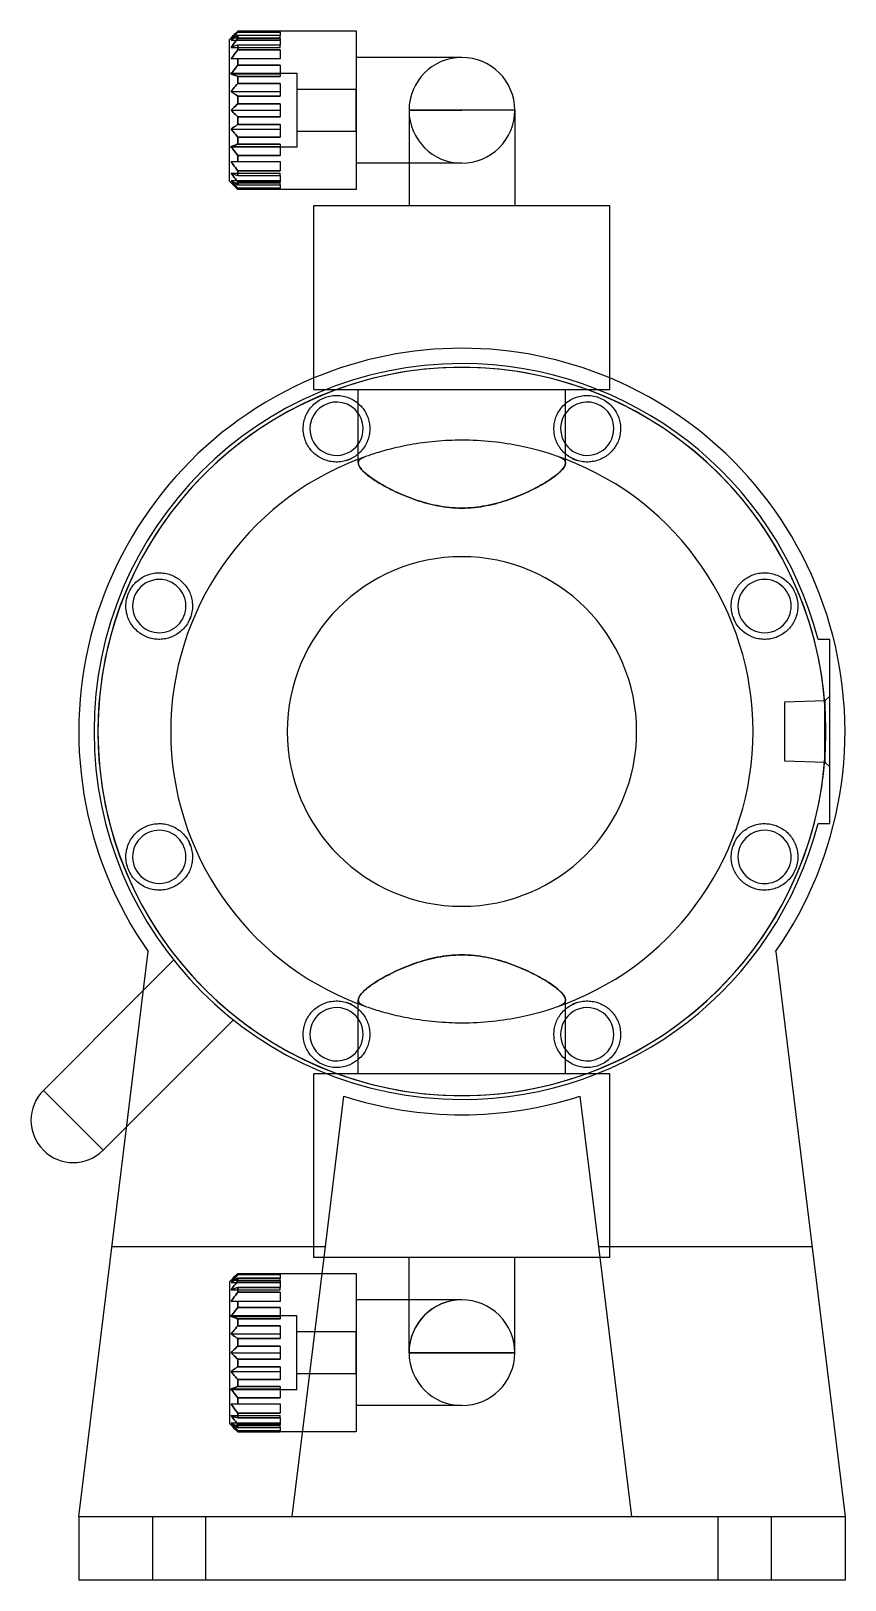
# Model space of a CAD drawing. Header units: millimetres. Extents: x -45 to 200, y 0 to 465.
import ezdxf

# ---------------------------------------------------------------- set-up
doc = ezdxf.new("R2010")
doc.units = ezdxf.units.MM
doc.layers.add('MAIN-1', color=7, linetype='Continuous')
doc.layers.add('MAIN-2', color=7, linetype='Continuous')

msp = doc.modelspace()

# ---------------------------------------------------------------- linework, layer by layer
at = {"layer": 'MAIN-1'}
for p, q in [((30.32, 465.14), (53.18, 465.14)), ((15.08, 462.6), (15.59, 463.11)), ((15.08, 420.05), (15.08, 462.6)), ((15.9, 463.42), (15.59, 463.11)), ((15.59, 463.11), (15.9, 463.42)), ((15.59, 462.36), (15.9, 462.75)), ((15.9, 462.58), (15.59, 462.36)), ((15.59, 460.19), (15.9, 460.62)), ((16.23, 463.74), (15.9, 463.42)), ((15.9, 463.42), (16.23, 463.74)), ((15.9, 462.75), (16.23, 463.14)), ((16.23, 462.81), (15.9, 462.58)), ((15.9, 460.62), (16.23, 461.05)), ((16.56, 464.06), (16.23, 463.74)), ((16.23, 463.74), (16.56, 464.06)), ((16.23, 463.14), (16.56, 463.53)), ((16.56, 463.04), (16.23, 462.81)), ((16.23, 461.05), (16.56, 461.49)), ((16.56, 460.54), (16.23, 460.42)), ((16.91, 464.39), (16.56, 464.06)), ((16.56, 464.06), (16.91, 464.39)), ((16.56, 463.53), (16.91, 463.93)), ((16.91, 463.27), (16.56, 463.04)), ((16.56, 461.49), (16.91, 461.94)), ((16.91, 460.66), (16.56, 460.54)), ((17.26, 464.72), (16.91, 464.39)), ((16.91, 464.39), (17.26, 464.72)), ((16.91, 463.93), (17.26, 464.34)), ((17.26, 463.5), (16.91, 463.27)), ((16.91, 461.94), (17.26, 462.39)), ((17.26, 460.78), (16.91, 460.66)), ((17.62, 465.06), (17.26, 464.72)), ((17.26, 464.72), (17.62, 465.06)), ((17.26, 464.34), (17.62, 464.75)), ((17.62, 463.74), (17.26, 463.5)), ((17.26, 462.39), (17.62, 462.85)), ((17.62, 460.9), (17.26, 460.78)), ((30.32, 465.06), (17.62, 465.06)), ((17.62, 465.06), (17.62, 464.75)), ((17.62, 464.75), (30.32, 464.75)), ((30.32, 463.74), (17.62, 463.74)), ((17.62, 463.74), (17.62, 462.85)), ((17.62, 462.85), (30.32, 462.85)), ((30.32, 460.9), (17.62, 460.9)), ((17.62, 460.9), (17.62, 459.49)), ((30.32, 465.14), (30.32, 465.06)), ((30.32, 464.75), (30.32, 463.74)), ((30.32, 462.85), (30.32, 460.9)), ((53.18, 465.14), (53.18, 417.51)), ((15.9, 460.3), (15.59, 460.19)), ((15.59, 456.73), (15.9, 457.17)), ((15.9, 456.73), (15.59, 456.73)), ((16.23, 460.42), (15.9, 460.3)), ((15.9, 457.17), (16.23, 457.62)), ((16.23, 456.73), (15.9, 456.73)), ((16.23, 457.62), (16.56, 458.08)), ((16.56, 456.73), (16.23, 456.73)), ((16.56, 458.08), (16.91, 458.54)), ((16.91, 456.73), (16.56, 456.73)), ((16.91, 458.54), (17.26, 459.01)), ((17.26, 456.73), (16.91, 456.73)), ((17.26, 459.01), (17.62, 459.49)), ((17.62, 456.73), (17.26, 456.73)), ((17.62, 459.49), (30.32, 459.49)), ((30.32, 456.73), (17.62, 456.73)), ((17.62, 456.73), (17.62, 454.88)), ((30.32, 459.49), (30.32, 456.73)), ((84.93, 457.2), (53.18, 457.2)), ((15.59, 452.22), (15.9, 452.64)), ((15.9, 452.1), (15.59, 452.22)), ((15.59, 452.22), (30.32, 452.22)), ((15.9, 452.64), (16.23, 453.08)), ((16.23, 451.98), (15.9, 452.1)), ((16.23, 453.08), (16.56, 453.52)), ((16.56, 451.87), (16.23, 451.98)), ((16.56, 453.52), (16.91, 453.97)), ((16.91, 451.75), (16.56, 451.87)), ((16.91, 453.97), (17.26, 454.42)), ((17.26, 451.62), (16.91, 451.75)), ((17.26, 454.42), (17.62, 454.88)), ((17.62, 451.5), (17.26, 451.62)), ((17.62, 454.88), (30.32, 454.88)), ((30.32, 451.5), (17.62, 451.5)), ((17.62, 451.5), (17.62, 449.35)), ((30.32, 454.88), (30.32, 451.5)), ((15.59, 446.96), (15.9, 447.35)), ((15.9, 446.74), (15.59, 446.96)), ((15.59, 446.96), (30.32, 446.96)), ((15.9, 447.35), (16.23, 447.74)), ((16.23, 446.52), (15.9, 446.74)), ((16.23, 447.74), (16.56, 448.13)), ((16.56, 448.13), (16.91, 448.53)), ((16.91, 448.53), (17.26, 448.94)), ((17.26, 448.94), (17.62, 449.35)), ((17.62, 449.35), (30.32, 449.35)), ((30.32, 449.35), (30.32, 445.58)), ((15.9, 441.64), (16.23, 441.96)), ((16.56, 446.29), (16.23, 446.52)), ((16.23, 441.96), (16.56, 442.28)), ((16.91, 446.06), (16.56, 446.29)), ((16.56, 442.28), (16.91, 442.61)), ((17.26, 445.82), (16.91, 446.06)), ((16.91, 442.61), (17.26, 442.94)), ((17.62, 445.58), (17.26, 445.82)), ((17.26, 442.94), (17.62, 443.28)), ((30.32, 445.58), (17.62, 445.58)), ((17.62, 445.58), (17.62, 443.28)), ((17.62, 443.28), (30.32, 443.28)), ((30.32, 443.28), (30.32, 439.37)), ((15.59, 441.32), (15.9, 441.64)), ((15.9, 441.01), (15.59, 441.32)), ((15.59, 441.32), (30.32, 441.32)), ((16.23, 440.69), (15.9, 441.01)), ((16.56, 440.37), (16.23, 440.69)), ((16.91, 440.04), (16.56, 440.37)), ((17.26, 439.71), (16.91, 440.04)), ((17.62, 439.37), (17.26, 439.71)), ((30.32, 439.37), (17.62, 439.37)), ((17.62, 439.37), (17.62, 437.07)), ((69.06, 441.32), (69.06, 412.75)), ((69.06, 441.32), (84.93, 441.32)), ((100.81, 441.32), (84.93, 441.32)), ((100.81, 441.32), (100.81, 412.75)), ((15.59, 435.69), (15.9, 435.91)), ((15.9, 435.3), (15.59, 435.69)), ((15.59, 435.69), (30.32, 435.69)), ((15.9, 435.91), (16.23, 436.13)), ((16.23, 434.91), (15.9, 435.3)), ((16.23, 436.13), (16.56, 436.36)), ((16.56, 434.52), (16.23, 434.91)), ((16.56, 436.36), (16.91, 436.59)), ((16.91, 434.12), (16.56, 434.52)), ((16.91, 436.59), (17.26, 436.83)), ((17.26, 433.71), (16.91, 434.12)), ((17.26, 436.83), (17.62, 437.07)), ((17.62, 433.3), (17.26, 433.71)), ((17.62, 437.07), (30.32, 437.07)), ((30.32, 433.3), (17.62, 433.3)), ((17.62, 433.3), (17.62, 431.15)), ((30.32, 437.07), (30.32, 433.3)), ((15.59, 430.43), (15.9, 430.55)), ((15.9, 430.01), (15.59, 430.43)), ((15.59, 430.43), (30.32, 430.43)), ((15.9, 430.55), (16.23, 430.67)), ((16.23, 429.57), (15.9, 430.01)), ((16.23, 430.67), (16.56, 430.78)), ((16.56, 429.13), (16.23, 429.57)), ((16.56, 430.78), (16.91, 430.9)), ((16.91, 428.68), (16.56, 429.13)), ((16.91, 430.9), (17.26, 431.03)), ((17.26, 428.23), (16.91, 428.68)), ((17.26, 431.03), (17.62, 431.15)), ((17.62, 427.77), (17.26, 428.23)), ((17.62, 431.15), (30.32, 431.15)), ((30.32, 431.15), (30.32, 427.77)), ((15.9, 425.48), (15.59, 425.92)), ((15.59, 425.92), (15.9, 425.92)), ((15.9, 425.92), (16.23, 425.92)), ((16.23, 425.03), (15.9, 425.48)), ((16.23, 425.92), (16.56, 425.92)), ((16.56, 424.57), (16.23, 425.03)), ((16.56, 425.92), (16.91, 425.92)), ((16.91, 424.11), (16.56, 424.57)), ((16.91, 425.92), (17.26, 425.92)), ((17.26, 423.64), (16.91, 424.11)), ((17.26, 425.92), (17.62, 425.92)), ((17.62, 423.16), (17.26, 423.64)), ((30.32, 427.77), (17.62, 427.77)), ((17.62, 427.77), (17.62, 425.92)), ((17.62, 425.92), (30.32, 425.92)), ((30.32, 425.92), (30.32, 423.16)), ((69.06, 425.45), (53.18, 425.45)), ((15.59, 419.54), (15.08, 420.05)), ((15.9, 422.03), (15.59, 422.46)), ((15.59, 422.46), (15.9, 422.35)), ((15.9, 419.9), (15.59, 420.29)), ((15.59, 420.29), (15.9, 420.07)), ((15.59, 419.54), (15.9, 419.23)), ((15.9, 419.23), (15.59, 419.54)), ((15.9, 422.35), (16.23, 422.23)), ((16.23, 421.6), (15.9, 422.03)), ((15.9, 420.07), (16.23, 419.84)), ((16.23, 419.51), (15.9, 419.9)), ((15.9, 419.23), (16.23, 418.91)), ((16.23, 418.91), (15.9, 419.23)), ((16.23, 422.23), (16.56, 422.11)), ((16.56, 421.16), (16.23, 421.6)), ((16.23, 419.84), (16.56, 419.61)), ((16.56, 419.12), (16.23, 419.51)), ((16.23, 418.91), (16.56, 418.59)), ((16.56, 418.59), (16.23, 418.91)), ((16.56, 422.11), (16.91, 421.99)), ((16.91, 420.71), (16.56, 421.16)), ((16.56, 419.61), (16.91, 419.38)), ((16.91, 418.72), (16.56, 419.12)), ((16.91, 421.99), (17.26, 421.87)), ((17.26, 420.26), (16.91, 420.71)), ((16.91, 419.38), (17.26, 419.15)), ((17.26, 418.31), (16.91, 418.72)), ((17.26, 421.87), (17.62, 421.75)), ((17.62, 419.8), (17.26, 420.26)), ((17.26, 419.15), (17.62, 418.91)), ((30.32, 423.16), (17.62, 423.16)), ((17.62, 423.16), (17.62, 421.75)), ((17.62, 421.75), (30.32, 421.75)), ((30.32, 419.8), (17.62, 419.8)), ((17.62, 419.8), (17.62, 418.91)), ((17.62, 418.91), (30.32, 418.91)), ((30.32, 421.75), (30.32, 419.8)), ((30.32, 418.91), (30.32, 417.9)), ((16.56, 418.59), (16.91, 418.26)), ((16.91, 418.26), (16.56, 418.59)), ((16.91, 418.26), (17.26, 417.93)), ((17.26, 417.93), (16.91, 418.26)), ((17.62, 417.9), (17.26, 418.31)), ((17.26, 417.93), (17.62, 417.59)), ((17.62, 417.59), (17.26, 417.93)), ((30.32, 417.9), (17.62, 417.9)), ((17.62, 417.9), (17.62, 417.59)), ((17.62, 417.59), (30.32, 417.59)), ((30.32, 417.51), (30.32, 417.59)), ((53.18, 417.51), (30.32, 417.51)), ((40.48, 412.75), (84.93, 412.75)), ((40.48, 357.47), (40.48, 412.75)), ((84.93, 412.75), (129.38, 412.75)), ((129.38, 357.47), (129.38, 412.75)), ((40.48, 357.47), (84.93, 357.47)), ((40.84, 353.37), (41.24, 353.68)), ((41.24, 353.68), (41.65, 353.97)), ((41.65, 353.97), (42.07, 354.25)), ((42.07, 354.25), (42.5, 354.5)), ((42.5, 354.5), (42.94, 354.72)), ((42.94, 354.72), (43.39, 354.93)), ((43.39, 354.93), (43.85, 355.1)), ((43.85, 355.1), (44.32, 355.26)), ((44.32, 355.26), (44.8, 355.4)), ((44.8, 355.4), (45.29, 355.51)), ((45.29, 355.51), (45.78, 355.59)), ((45.78, 355.59), (46.28, 355.66)), ((46.28, 355.66), (46.78, 355.7)), ((46.78, 355.7), (47.29, 355.71)), ((47.29, 355.71), (47.79, 355.7)), ((47.79, 355.7), (48.29, 355.66)), ((48.29, 355.66), (48.78, 355.59)), ((48.78, 355.59), (49.26, 355.51)), ((49.26, 355.51), (49.74, 355.4)), ((49.74, 355.4), (50.2, 355.27)), ((50.2, 355.27), (50.66, 355.12)), ((50.66, 355.12), (51.09, 354.95)), ((51.09, 354.95), (51.51, 354.77)), ((51.51, 354.77), (51.92, 354.56)), ((51.92, 354.56), (52.32, 354.34)), ((52.32, 354.34), (52.71, 354.1)), ((52.71, 354.1), (53.09, 353.84)), ((53.09, 353.84), (53.46, 353.56)), ((53.46, 353.56), (53.82, 353.27)), ((53.82, 335.43), (53.82, 357.47)), ((84.93, 357.47), (129.38, 357.47)), ((116.05, 335.43), (116.05, 357.47)), ((116.05, 353.27), (116.4, 353.56)), ((116.4, 353.56), (116.77, 353.84)), ((116.77, 353.84), (117.15, 354.1)), ((117.15, 354.1), (117.54, 354.34)), ((117.54, 354.34), (117.94, 354.56)), ((117.94, 354.56), (118.35, 354.77)), ((118.35, 354.77), (118.77, 354.95)), ((118.77, 354.95), (119.21, 355.12)), ((119.21, 355.12), (119.66, 355.27)), ((119.66, 355.27), (120.12, 355.4)), ((120.12, 355.4), (120.6, 355.51)), ((120.6, 355.51), (121.08, 355.59)), ((121.08, 355.59), (121.58, 355.66)), ((121.58, 355.66), (122.07, 355.7)), ((122.07, 355.7), (122.58, 355.71)), ((122.58, 355.71), (123.08, 355.7)), ((123.08, 355.7), (123.58, 355.66)), ((123.58, 355.66), (124.08, 355.59)), ((124.08, 355.59), (124.58, 355.51)), ((124.58, 355.51), (125.06, 355.4)), ((125.06, 355.4), (125.54, 355.26)), ((125.54, 355.26), (126.01, 355.1)), ((126.01, 355.1), (126.47, 354.93)), ((126.47, 354.93), (126.92, 354.72)), ((126.92, 354.72), (127.36, 354.5)), ((127.36, 354.5), (127.79, 354.25)), ((127.79, 354.25), (128.21, 353.97)), ((128.21, 353.97), (128.62, 353.68)), ((128.62, 353.68), (129.02, 353.37)), ((37.69, 348.58), (37.83, 349.01)), ((37.83, 349.01), (37.99, 349.44)), ((37.99, 349.44), (38.18, 349.87)), ((38.18, 349.87), (38.39, 350.29)), ((38.39, 350.29), (38.62, 350.72)), ((38.62, 350.72), (38.87, 351.13)), ((38.87, 351.13), (39.15, 351.54)), ((39.15, 351.54), (39.45, 351.93)), ((39.45, 351.93), (39.77, 352.32)), ((39.77, 352.32), (40.11, 352.68)), ((40.11, 352.68), (40.47, 353.03)), ((40.47, 353.03), (40.84, 353.37)), ((129.02, 353.37), (129.4, 353.03)), ((129.4, 353.03), (129.76, 352.68)), ((129.76, 352.68), (130.1, 352.32)), ((130.1, 352.32), (130.42, 351.93)), ((130.42, 351.93), (130.71, 351.54)), ((130.71, 351.54), (130.99, 351.13)), ((130.99, 351.13), (131.24, 350.72)), ((131.24, 350.72), (131.47, 350.29)), ((131.47, 350.29), (131.68, 349.87)), ((131.68, 349.87), (131.87, 349.44)), ((131.87, 349.44), (132.03, 349.01)), ((132.03, 349.01), (132.17, 348.58)), ((37.27, 345.86), (37.29, 346.32)), ((37.28, 345.39), (37.27, 345.86)), ((37.3, 344.93), (37.28, 345.39)), ((37.29, 346.32), (37.33, 346.78)), ((37.35, 344.48), (37.3, 344.93)), ((37.33, 346.78), (37.39, 347.23)), ((37.42, 344.03), (37.35, 344.48)), ((37.39, 347.23), (37.47, 347.69)), ((37.47, 347.69), (37.57, 348.14)), ((37.57, 348.14), (37.69, 348.58)), ((132.17, 348.58), (132.29, 348.14)), ((132.29, 348.14), (132.39, 347.69)), ((132.39, 347.69), (132.47, 347.23)), ((132.51, 344.48), (132.45, 344.03)), ((132.47, 347.23), (132.53, 346.78)), ((132.56, 344.93), (132.51, 344.48)), ((132.53, 346.78), (132.57, 346.32)), ((132.59, 345.39), (132.56, 344.93)), ((132.57, 346.32), (132.59, 345.86)), ((132.59, 345.86), (132.59, 345.39)), ((37.5, 343.58), (37.42, 344.03)), ((37.61, 343.14), (37.5, 343.58)), ((37.73, 342.71), (37.61, 343.14)), ((37.88, 342.29), (37.73, 342.71)), ((38.03, 341.88), (37.88, 342.29)), ((38.2, 341.51), (38.03, 341.88)), ((38.37, 341.14), (38.2, 341.51)), ((38.56, 340.79), (38.37, 341.14)), ((38.77, 340.44), (38.56, 340.79)), ((38.99, 340.1), (38.77, 340.44)), ((39.24, 339.76), (38.99, 340.1)), ((39.49, 339.43), (39.24, 339.76)), ((130.63, 339.76), (130.37, 339.43)), ((130.87, 340.1), (130.63, 339.76)), ((131.09, 340.44), (130.87, 340.1)), ((131.3, 340.79), (131.09, 340.44)), ((131.49, 341.14), (131.3, 340.79)), ((131.66, 341.51), (131.49, 341.14)), ((131.83, 341.88), (131.66, 341.51)), ((131.99, 342.29), (131.83, 341.88)), ((132.13, 342.71), (131.99, 342.29)), ((132.25, 343.14), (132.13, 342.71)), ((132.36, 343.58), (132.25, 343.14)), ((132.45, 344.03), (132.36, 343.58)), ((39.77, 339.1), (39.49, 339.43)), ((40.05, 338.79), (39.77, 339.1)), ((40.36, 338.48), (40.05, 338.79)), ((40.67, 338.19), (40.36, 338.48)), ((41.01, 337.91), (40.67, 338.19)), ((41.35, 337.65), (41.01, 337.91)), ((41.71, 337.4), (41.35, 337.65)), ((42.08, 337.17), (41.71, 337.4)), ((42.45, 336.95), (42.08, 337.17)), ((42.84, 336.74), (42.45, 336.95)), ((43.23, 336.56), (42.84, 336.74)), ((43.63, 336.39), (43.23, 336.56)), ((44.03, 336.25), (43.63, 336.39)), ((44.44, 336.12), (44.03, 336.25)), ((44.86, 336), (44.44, 336.12)), ((45.3, 335.91), (44.86, 336)), ((45.75, 335.83), (45.3, 335.91)), ((46.21, 335.77), (45.75, 335.83)), ((46.67, 335.73), (46.21, 335.77)), ((47.14, 335.71), (46.67, 335.73)), ((47.62, 335.71), (47.14, 335.71)), ((48.09, 335.74), (47.62, 335.71)), ((48.57, 335.79), (48.09, 335.74)), ((49.04, 335.87), (48.57, 335.79)), ((49.51, 335.96), (49.04, 335.87)), ((49.97, 336.08), (49.51, 335.96)), ((50.42, 336.22), (49.97, 336.08)), ((52.12, 336.96), (51.76, 336.77)), ((52.48, 337.17), (52.12, 336.96)), ((52.83, 337.39), (52.48, 337.17)), ((53.17, 337.63), (52.83, 337.39)), ((53.5, 337.88), (53.17, 337.63)), ((53.82, 338.14), (53.5, 337.88)), ((53.82, 335.43), (53.83, 335.21)), ((53.83, 335.21), (53.88, 334.99)), ((53.88, 334.99), (53.95, 334.76)), ((115.92, 334.79), (115.99, 335.01)), ((115.99, 335.01), (116.03, 335.22)), ((116.03, 335.22), (116.05, 335.43)), ((116.37, 337.88), (116.05, 338.14)), ((116.7, 337.63), (116.37, 337.88)), ((117.04, 337.39), (116.7, 337.63)), ((117.39, 337.17), (117.04, 337.39)), ((117.74, 336.96), (117.39, 337.17)), ((118.1, 336.77), (117.74, 336.96)), ((119.89, 336.08), (119.44, 336.22)), ((120.35, 335.96), (119.89, 336.08)), ((120.82, 335.87), (120.35, 335.96)), ((121.29, 335.79), (120.82, 335.87)), ((121.77, 335.74), (121.29, 335.79)), ((122.25, 335.71), (121.77, 335.74)), ((122.72, 335.71), (122.25, 335.71)), ((123.19, 335.73), (122.72, 335.71)), ((123.66, 335.77), (123.19, 335.73)), ((124.11, 335.83), (123.66, 335.77)), ((124.56, 335.91), (124.11, 335.83)), ((125, 336), (124.56, 335.91)), ((125.42, 336.12), (125, 336)), ((125.83, 336.25), (125.42, 336.12)), ((126.23, 336.39), (125.83, 336.25)), ((126.63, 336.56), (126.23, 336.39)), ((127.02, 336.74), (126.63, 336.56)), ((127.41, 336.95), (127.02, 336.74)), ((127.79, 337.17), (127.41, 336.95)), ((128.15, 337.4), (127.79, 337.17)), ((128.51, 337.65), (128.15, 337.4)), ((128.86, 337.91), (128.51, 337.65)), ((129.19, 338.19), (128.86, 337.91)), ((129.51, 338.48), (129.19, 338.19)), ((129.81, 338.79), (129.51, 338.48)), ((130.1, 339.1), (129.81, 338.79)), ((130.37, 339.43), (130.1, 339.1)), ((53.95, 334.76), (54.05, 334.53)), ((54.05, 334.53), (54.19, 334.28)), ((54.19, 334.28), (54.35, 334.03)), ((54.35, 334.03), (54.53, 333.77)), ((54.53, 333.77), (54.75, 333.5)), ((54.75, 333.5), (54.99, 333.23)), ((54.99, 333.23), (55.27, 332.95)), ((55.27, 332.95), (55.56, 332.66)), ((55.56, 332.66), (55.89, 332.37)), ((55.89, 332.37), (56.24, 332.07)), ((56.24, 332.07), (56.62, 331.77)), ((56.62, 331.77), (57.02, 331.46)), ((57.02, 331.46), (57.44, 331.14)), ((57.44, 331.14), (57.89, 330.82)), ((57.89, 330.82), (58.37, 330.5)), ((58.37, 330.5), (58.86, 330.17)), ((110.93, 330.13), (111.41, 330.44)), ((111.41, 330.44), (111.87, 330.75)), ((111.87, 330.75), (112.3, 331.06)), ((112.3, 331.06), (112.72, 331.36)), ((112.72, 331.36), (113.11, 331.66)), ((113.11, 331.66), (113.48, 331.95)), ((113.48, 331.95), (113.82, 332.24)), ((113.82, 332.24), (114.15, 332.52)), ((114.15, 332.52), (114.44, 332.8)), ((114.44, 332.8), (114.72, 333.07)), ((114.72, 333.07), (114.97, 333.34)), ((114.97, 333.34), (115.19, 333.6)), ((115.19, 333.6), (115.39, 333.85)), ((115.39, 333.85), (115.56, 334.09)), ((115.56, 334.09), (115.71, 334.33)), ((115.71, 334.33), (115.83, 334.57)), ((115.83, 334.57), (115.92, 334.79)), ((58.86, 330.17), (59.38, 329.84)), ((59.38, 329.84), (59.93, 329.5)), ((59.93, 329.5), (60.49, 329.17)), ((60.49, 329.17), (61.07, 328.83)), ((61.07, 328.83), (61.68, 328.49)), ((61.68, 328.49), (62.31, 328.15)), ((62.31, 328.15), (62.95, 327.81)), ((62.95, 327.81), (63.62, 327.48)), ((63.62, 327.48), (64.3, 327.14)), ((64.3, 327.14), (65, 326.8)), ((65, 326.8), (65.71, 326.47)), ((65.71, 326.47), (66.44, 326.15)), ((66.44, 326.15), (67.18, 325.83)), ((67.18, 325.83), (67.93, 325.52)), ((101.48, 325.33), (102.23, 325.64)), ((102.23, 325.64), (102.96, 325.95)), ((102.96, 325.95), (103.68, 326.26)), ((103.68, 326.26), (104.38, 326.58)), ((104.38, 326.58), (105.07, 326.9)), ((105.07, 326.9), (105.74, 327.22)), ((105.74, 327.22), (106.39, 327.55)), ((106.39, 327.55), (107.02, 327.87)), ((107.02, 327.87), (107.64, 328.2)), ((107.64, 328.2), (108.23, 328.52)), ((108.23, 328.52), (108.81, 328.84)), ((108.81, 328.84), (109.37, 329.17)), ((109.37, 329.17), (109.91, 329.49)), ((109.91, 329.49), (110.43, 329.81)), ((110.43, 329.81), (110.93, 330.13)), ((67.93, 325.52), (68.69, 325.21)), ((68.69, 325.21), (69.46, 324.92)), ((69.46, 324.92), (70.25, 324.63)), ((70.25, 324.63), (71.04, 324.35)), ((71.04, 324.35), (71.84, 324.09)), ((71.84, 324.09), (72.65, 323.83)), ((72.65, 323.83), (73.47, 323.59)), ((73.47, 323.59), (74.3, 323.36)), ((74.3, 323.36), (75.14, 323.14)), ((75.14, 323.14), (75.99, 322.94)), ((75.99, 322.94), (76.85, 322.75)), ((76.85, 322.75), (77.72, 322.57)), ((77.72, 322.57), (78.6, 322.42)), ((78.6, 322.42), (79.48, 322.28)), ((79.48, 322.28), (80.38, 322.16)), ((80.38, 322.16), (81.28, 322.07)), ((81.28, 322.07), (82.19, 321.99)), ((82.19, 321.99), (83.1, 321.93)), ((83.1, 321.93), (84.02, 321.9)), ((84.02, 321.9), (84.93, 321.89)), ((84.93, 321.89), (85.87, 321.9)), ((85.87, 321.9), (86.81, 321.94)), ((86.81, 321.94), (87.75, 322)), ((87.75, 322), (88.68, 322.08)), ((88.68, 322.08), (89.6, 322.18)), ((89.6, 322.18), (90.52, 322.3)), ((90.52, 322.3), (91.43, 322.45)), ((91.43, 322.45), (92.34, 322.61)), ((92.34, 322.61), (93.23, 322.79)), ((93.23, 322.79), (94.11, 322.99)), ((94.11, 322.99), (94.98, 323.2)), ((94.98, 323.2), (95.84, 323.43)), ((95.84, 323.43), (96.68, 323.67)), ((96.68, 323.67), (97.52, 323.92)), ((97.52, 323.92), (98.34, 324.19)), ((98.34, 324.19), (99.14, 324.46)), ((99.14, 324.46), (99.94, 324.75)), ((99.94, 324.75), (100.72, 325.04)), ((100.72, 325.04), (101.48, 325.33)), ((-7.53, 302.33), (-7.07, 302.39)), ((-7.07, 302.39), (-6.61, 302.43)), ((-6.61, 302.43), (-6.15, 302.45)), ((-6.15, 302.45), (-5.68, 302.45)), ((-5.68, 302.45), (-5.22, 302.42)), ((-5.22, 302.42), (-4.76, 302.38)), ((-4.76, 302.38), (-4.31, 302.31)), ((174.17, 302.31), (174.63, 302.38)), ((174.63, 302.38), (175.08, 302.42)), ((175.08, 302.42), (175.54, 302.45)), ((175.54, 302.45), (176.01, 302.45)), ((176.01, 302.45), (176.47, 302.43)), ((176.47, 302.43), (176.93, 302.39)), ((176.93, 302.39), (177.39, 302.33)), ((-14.55, 297.61), (-14.28, 298.03)), ((-14.28, 298.03), (-13.99, 298.44)), ((-13.99, 298.44), (-13.67, 298.84)), ((-13.67, 298.84), (-13.34, 299.22)), ((-13.34, 299.22), (-12.99, 299.59)), ((-12.99, 299.59), (-12.62, 299.93)), ((-12.62, 299.93), (-12.24, 300.25)), ((-12.24, 300.25), (-11.84, 300.55)), ((-11.84, 300.55), (-11.44, 300.83)), ((-11.44, 300.83), (-11.02, 301.09)), ((-11.02, 301.09), (-10.6, 301.32)), ((-10.6, 301.32), (-10.17, 301.53)), ((-10.17, 301.53), (-9.74, 301.72)), ((-9.74, 301.72), (-9.31, 301.88)), ((-9.31, 301.88), (-8.88, 302.02)), ((-8.88, 302.02), (-8.44, 302.15)), ((-8.44, 302.15), (-7.99, 302.25)), ((-7.99, 302.25), (-7.53, 302.33)), ((-4.31, 302.31), (-3.86, 302.22)), ((-3.86, 302.22), (-3.42, 302.12)), ((-3.42, 302.12), (-2.99, 301.99)), ((-2.99, 301.99), (-2.57, 301.85)), ((-2.57, 301.85), (-2.16, 301.69)), ((-2.16, 301.69), (-1.78, 301.53)), ((-1.78, 301.53), (-1.42, 301.35)), ((-1.42, 301.35), (-1.07, 301.16)), ((-1.07, 301.16), (-0.72, 300.95)), ((-0.72, 300.95), (-0.37, 300.73)), ((-0.37, 300.73), (-0.04, 300.49)), ((-0.04, 300.49), (0.3, 300.23)), ((0.3, 300.23), (0.62, 299.96)), ((0.62, 299.96), (0.94, 299.67)), ((0.94, 299.67), (1.24, 299.37)), ((1.24, 299.37), (1.53, 299.05)), ((1.53, 299.05), (1.81, 298.72)), ((1.81, 298.72), (2.08, 298.37)), ((2.08, 298.37), (2.33, 298.02)), ((2.33, 298.02), (2.56, 297.65)), ((167.3, 297.65), (167.54, 298.02)), ((167.54, 298.02), (167.79, 298.37)), ((167.79, 298.37), (168.05, 298.72)), ((168.05, 298.72), (168.33, 299.05)), ((168.33, 299.05), (168.62, 299.37)), ((168.62, 299.37), (168.93, 299.67)), ((168.93, 299.67), (169.24, 299.96)), ((169.24, 299.96), (169.57, 300.23)), ((169.57, 300.23), (169.9, 300.49)), ((169.9, 300.49), (170.24, 300.73)), ((170.24, 300.73), (170.58, 300.95)), ((170.58, 300.95), (170.93, 301.16)), ((170.93, 301.16), (171.28, 301.35)), ((171.28, 301.35), (171.64, 301.53)), ((171.64, 301.53), (172.02, 301.69)), ((172.02, 301.69), (172.43, 301.85)), ((172.43, 301.85), (172.85, 301.99)), ((172.85, 301.99), (173.28, 302.12)), ((173.28, 302.12), (173.73, 302.22)), ((173.73, 302.22), (174.17, 302.31)), ((177.39, 302.33), (177.85, 302.25)), ((177.85, 302.25), (178.3, 302.15)), ((178.3, 302.15), (178.74, 302.02)), ((178.74, 302.02), (179.17, 301.88)), ((179.17, 301.88), (179.6, 301.72)), ((179.6, 301.72), (180.03, 301.53)), ((180.03, 301.53), (180.46, 301.32)), ((180.46, 301.32), (180.88, 301.09)), ((180.88, 301.09), (181.3, 300.83)), ((181.3, 300.83), (181.71, 300.55)), ((181.71, 300.55), (182.1, 300.25)), ((182.1, 300.25), (182.49, 299.93)), ((182.49, 299.93), (182.85, 299.59)), ((182.85, 299.59), (183.2, 299.22)), ((183.2, 299.22), (183.54, 298.84)), ((183.54, 298.84), (183.85, 298.44)), ((183.85, 298.44), (184.14, 298.03)), ((184.14, 298.03), (184.41, 297.61)), ((-15.97, 292.87), (-15.94, 293.37)), ((-15.94, 293.37), (-15.88, 293.87)), ((-15.88, 293.87), (-15.8, 294.37)), ((-15.8, 294.37), (-15.69, 294.86)), ((-15.69, 294.86), (-15.55, 295.35)), ((-15.55, 295.35), (-15.4, 295.82)), ((-15.4, 295.82), (-15.22, 296.28)), ((-15.22, 296.28), (-15.02, 296.73)), ((-15.02, 296.73), (-14.8, 297.17)), ((-14.8, 297.17), (-14.55, 297.61)), ((2.56, 297.65), (2.78, 297.27)), ((2.78, 297.27), (2.98, 296.89)), ((2.98, 296.89), (3.16, 296.49)), ((3.16, 296.49), (3.33, 296.1)), ((3.33, 296.1), (3.48, 295.69)), ((3.48, 295.69), (3.61, 295.28)), ((3.61, 295.28), (3.72, 294.86)), ((3.72, 294.86), (3.82, 294.43)), ((3.82, 294.43), (3.9, 293.98)), ((3.9, 293.98), (3.96, 293.52)), ((3.96, 293.52), (4, 293.05)), ((4, 293.05), (4.02, 292.58)), ((165.85, 292.58), (165.86, 293.05)), ((165.86, 293.05), (165.9, 293.52)), ((165.9, 293.52), (165.96, 293.98)), ((165.96, 293.98), (166.04, 294.43)), ((166.04, 294.43), (166.14, 294.86)), ((166.14, 294.86), (166.25, 295.28)), ((166.25, 295.28), (166.38, 295.69)), ((166.38, 295.69), (166.53, 296.1)), ((166.53, 296.1), (166.7, 296.49)), ((166.7, 296.49), (166.88, 296.89)), ((166.88, 296.89), (167.08, 297.27)), ((167.08, 297.27), (167.3, 297.65)), ((184.41, 297.61), (184.66, 297.17)), ((184.66, 297.17), (184.89, 296.73)), ((184.89, 296.73), (185.09, 296.28)), ((185.09, 296.28), (185.26, 295.82)), ((185.26, 295.82), (185.42, 295.35)), ((185.42, 295.35), (185.55, 294.86)), ((185.55, 294.86), (185.66, 294.37)), ((185.66, 294.37), (185.74, 293.87)), ((185.74, 293.87), (185.8, 293.37)), ((185.8, 293.37), (185.84, 292.87)), ((-15.98, 292.36), (-15.97, 292.87)), ((-15.97, 291.86), (-15.98, 292.36)), ((-15.92, 291.36), (-15.97, 291.86)), ((-15.86, 290.87), (-15.92, 291.36)), ((-15.77, 290.38), (-15.86, 290.87)), ((-15.65, 289.91), (-15.77, 290.38)), ((-15.52, 289.44), (-15.65, 289.91)), ((-15.37, 288.99), (-15.52, 289.44)), ((-15.19, 288.56), (-15.37, 288.99)), ((-15.01, 288.14), (-15.19, 288.56)), ((3.65, 289.75), (3.51, 289.3)), ((3.76, 290.21), (3.65, 289.75)), ((3.86, 290.68), (3.76, 290.21)), ((3.93, 291.16), (3.86, 290.68)), ((3.98, 291.63), (3.93, 291.16)), ((4.01, 292.11), (3.98, 291.63)), ((4.02, 292.58), (4.01, 292.11)), ((165.85, 292.11), (165.85, 292.58)), ((165.88, 291.63), (165.85, 292.11)), ((165.93, 291.16), (165.88, 291.63)), ((166, 290.68), (165.93, 291.16)), ((166.1, 290.21), (166, 290.68)), ((166.22, 289.75), (166.1, 290.21)), ((166.35, 289.3), (166.22, 289.75)), ((185.06, 288.56), (184.87, 288.14)), ((185.23, 288.99), (185.06, 288.56)), ((185.38, 289.44), (185.23, 288.99)), ((185.51, 289.91), (185.38, 289.44)), ((185.63, 290.38), (185.51, 289.91)), ((185.72, 290.87), (185.63, 290.38)), ((185.79, 291.36), (185.72, 290.87)), ((185.83, 291.86), (185.79, 291.36)), ((185.85, 292.36), (185.83, 291.86)), ((185.84, 292.87), (185.85, 292.36)), ((-14.8, 287.73), (-15.01, 288.14)), ((-14.57, 287.33), (-14.8, 287.73)), ((-14.33, 286.94), (-14.57, 287.33)), ((-14.06, 286.56), (-14.33, 286.94)), ((-13.78, 286.19), (-14.06, 286.56)), ((-13.48, 285.84), (-13.78, 286.19)), ((-13.17, 285.5), (-13.48, 285.84)), ((-12.84, 285.17), (-13.17, 285.5)), ((-12.5, 284.86), (-12.84, 285.17)), ((-12.14, 284.57), (-12.5, 284.86)), ((-11.77, 284.3), (-12.14, 284.57)), ((-11.39, 284.04), (-11.77, 284.3)), ((-11.01, 283.81), (-11.39, 284.04)), ((-10.61, 283.59), (-11.01, 283.81)), ((-0.82, 283.88), (-1.2, 283.67)), ((-0.45, 284.12), (-0.82, 283.88)), ((-0.07, 284.39), (-0.45, 284.12)), ((0.29, 284.67), (-0.07, 284.39)), ((0.65, 284.97), (0.29, 284.67)), ((1, 285.29), (0.65, 284.97)), ((1.33, 285.63), (1, 285.29)), ((1.64, 285.98), (1.33, 285.63)), ((1.94, 286.36), (1.64, 285.98)), ((2.23, 286.74), (1.94, 286.36)), ((2.49, 287.14), (2.23, 286.74)), ((2.73, 287.55), (2.49, 287.14)), ((2.95, 287.97), (2.73, 287.55)), ((167.13, 287.55), (166.91, 287.97)), ((167.37, 287.14), (167.13, 287.55)), ((167.63, 286.74), (167.37, 287.14)), ((167.92, 286.36), (167.63, 286.74)), ((168.22, 285.98), (167.92, 286.36)), ((168.53, 285.63), (168.22, 285.98)), ((168.87, 285.29), (168.53, 285.63)), ((169.21, 284.97), (168.87, 285.29)), ((169.57, 284.67), (169.21, 284.97)), ((169.94, 284.39), (169.57, 284.67)), ((170.31, 284.12), (169.94, 284.39)), ((170.69, 283.88), (170.31, 284.12)), ((171.07, 283.67), (170.69, 283.88)), ((180.87, 283.81), (180.48, 283.59)), ((181.26, 284.04), (180.87, 283.81)), ((181.63, 284.3), (181.26, 284.04)), ((182, 284.57), (181.63, 284.3)), ((182.36, 284.86), (182, 284.57)), ((182.7, 285.17), (182.36, 284.86)), ((183.03, 285.5), (182.7, 285.17)), ((183.34, 285.84), (183.03, 285.5)), ((183.64, 286.19), (183.34, 285.84)), ((183.92, 286.56), (183.64, 286.19)), ((184.19, 286.94), (183.92, 286.56)), ((184.43, 287.33), (184.19, 286.94)), ((184.66, 287.73), (184.43, 287.33)), ((184.87, 288.14), (184.66, 287.73)), ((-10.21, 283.39), (-10.61, 283.59)), ((-9.81, 283.21), (-10.21, 283.39)), ((-9.43, 283.06), (-9.81, 283.21)), ((-9.05, 282.93), (-9.43, 283.06)), ((-8.66, 282.82), (-9.05, 282.93)), ((-8.27, 282.72), (-8.66, 282.82)), ((-7.87, 282.63), (-8.27, 282.72)), ((-7.46, 282.56), (-7.87, 282.63)), ((-7.04, 282.51), (-7.46, 282.56)), ((-6.62, 282.47), (-7.04, 282.51)), ((-6.2, 282.45), (-6.62, 282.47)), ((-5.77, 282.45), (-6.2, 282.45)), ((-5.33, 282.47), (-5.77, 282.45)), ((-4.9, 282.51), (-5.33, 282.47)), ((-4.47, 282.57), (-4.9, 282.51)), ((-4.04, 282.64), (-4.47, 282.57)), ((-3.62, 282.74), (-4.04, 282.64)), ((-3.2, 282.85), (-3.62, 282.74)), ((-2.78, 282.98), (-3.2, 282.85)), ((-2.37, 283.13), (-2.78, 282.98)), ((-1.97, 283.29), (-2.37, 283.13)), ((-1.58, 283.47), (-1.97, 283.29)), ((-1.2, 283.67), (-1.58, 283.47)), ((171.45, 283.47), (171.07, 283.67)), ((171.84, 283.29), (171.45, 283.47)), ((172.24, 283.13), (171.84, 283.29)), ((172.64, 282.98), (172.24, 283.13)), ((173.06, 282.85), (172.64, 282.98)), ((173.48, 282.74), (173.06, 282.85)), ((173.9, 282.64), (173.48, 282.74)), ((174.33, 282.57), (173.9, 282.64)), ((174.77, 282.51), (174.33, 282.57)), ((175.2, 282.47), (174.77, 282.51)), ((175.63, 282.45), (175.2, 282.47)), ((176.06, 282.45), (175.63, 282.45)), ((176.49, 282.47), (176.06, 282.45)), ((176.91, 282.51), (176.49, 282.47)), ((177.32, 282.56), (176.91, 282.51)), ((177.73, 282.63), (177.32, 282.56)), ((178.14, 282.72), (177.73, 282.63)), ((178.53, 282.82), (178.14, 282.72)), ((178.91, 282.93), (178.53, 282.82)), ((179.29, 283.06), (178.91, 282.93)), ((179.67, 283.21), (179.29, 283.06)), ((180.08, 283.39), (179.67, 283.21)), ((180.48, 283.59), (180.08, 283.39)), ((-14.06, 223.03), (-13.78, 223.4)), ((-13.78, 223.4), (-13.48, 223.75)), ((-13.48, 223.75), (-13.17, 224.09)), ((-13.17, 224.09), (-12.84, 224.42)), ((-12.84, 224.42), (-12.5, 224.73)), ((-12.5, 224.73), (-12.14, 225.02)), ((-12.14, 225.02), (-11.77, 225.29)), ((-11.77, 225.29), (-11.39, 225.54)), ((-11.39, 225.54), (-11.01, 225.78)), ((-11.01, 225.78), (-10.61, 226)), ((-10.61, 226), (-10.21, 226.2)), ((-10.21, 226.2), (-9.81, 226.38)), ((-9.81, 226.38), (-9.43, 226.52)), ((-9.43, 226.52), (-9.05, 226.66)), ((-9.05, 226.66), (-8.66, 226.77)), ((-8.66, 226.77), (-8.27, 226.87)), ((-8.27, 226.87), (-7.87, 226.96)), ((-7.87, 226.96), (-7.46, 227.03)), ((-7.46, 227.03), (-7.04, 227.08)), ((-7.04, 227.08), (-6.62, 227.11)), ((-6.62, 227.11), (-6.2, 227.13)), ((-6.2, 227.13), (-5.77, 227.13)), ((-5.77, 227.13), (-5.33, 227.12)), ((-5.33, 227.12), (-4.9, 227.08)), ((-4.9, 227.08), (-4.47, 227.02)), ((-4.47, 227.02), (-4.04, 226.95)), ((-4.04, 226.95), (-3.62, 226.85)), ((-3.62, 226.85), (-3.2, 226.74)), ((-3.2, 226.74), (-2.78, 226.61)), ((-2.78, 226.61), (-2.37, 226.46)), ((-2.37, 226.46), (-1.97, 226.3)), ((-1.97, 226.3), (-1.58, 226.12)), ((-1.58, 226.12), (-1.2, 225.92)), ((-1.2, 225.92), (-0.82, 225.7)), ((-0.82, 225.7), (-0.45, 225.46)), ((-0.45, 225.46), (-0.07, 225.2)), ((-0.07, 225.2), (0.29, 224.92)), ((0.29, 224.92), (0.65, 224.62)), ((0.65, 224.62), (1, 224.3)), ((1, 224.3), (1.33, 223.96)), ((1.33, 223.96), (1.64, 223.6)), ((1.64, 223.6), (1.95, 223.23)), ((167.92, 223.23), (168.22, 223.6)), ((168.22, 223.6), (168.53, 223.96)), ((168.53, 223.96), (168.87, 224.3)), ((168.87, 224.3), (169.21, 224.62)), ((169.21, 224.62), (169.57, 224.92)), ((169.57, 224.92), (169.94, 225.2)), ((169.94, 225.2), (170.31, 225.46)), ((170.31, 225.46), (170.69, 225.7)), ((170.69, 225.7), (171.07, 225.92)), ((171.07, 225.92), (171.45, 226.12)), ((171.45, 226.12), (171.84, 226.3)), ((171.84, 226.3), (172.24, 226.46)), ((172.24, 226.46), (172.64, 226.61)), ((172.64, 226.61), (173.06, 226.74)), ((173.06, 226.74), (173.48, 226.85)), ((173.48, 226.85), (173.9, 226.95)), ((173.9, 226.95), (174.33, 227.02)), ((174.33, 227.02), (174.77, 227.08)), ((174.77, 227.08), (175.2, 227.12)), ((175.2, 227.12), (175.63, 227.13)), ((175.63, 227.13), (176.06, 227.13)), ((176.06, 227.13), (176.49, 227.11)), ((176.49, 227.11), (176.91, 227.08)), ((176.91, 227.08), (177.32, 227.03)), ((177.32, 227.03), (177.73, 226.96)), ((177.73, 226.96), (178.14, 226.87)), ((178.14, 226.87), (178.53, 226.77)), ((178.53, 226.77), (178.91, 226.66)), ((178.91, 226.66), (179.29, 226.52)), ((179.29, 226.52), (179.67, 226.37)), ((179.67, 226.37), (180.08, 226.2)), ((180.08, 226.2), (180.48, 226)), ((180.48, 226), (180.87, 225.78)), ((180.87, 225.78), (181.26, 225.54)), ((181.26, 225.54), (181.63, 225.29)), ((181.63, 225.29), (182, 225.02)), ((182, 225.02), (182.36, 224.73)), ((182.36, 224.73), (182.7, 224.42)), ((182.7, 224.42), (183.03, 224.09)), ((183.03, 224.09), (183.34, 223.75)), ((183.34, 223.75), (183.64, 223.4)), ((183.64, 223.4), (183.92, 223.03)), ((-15.92, 218.23), (-15.86, 218.72)), ((-15.86, 218.72), (-15.77, 219.2)), ((-15.77, 219.2), (-15.65, 219.68)), ((-15.65, 219.68), (-15.52, 220.14)), ((-15.52, 220.14), (-15.37, 220.6)), ((-15.37, 220.6), (-15.19, 221.03)), ((-15.19, 221.03), (-15.01, 221.45)), ((-15.01, 221.45), (-14.8, 221.86)), ((-14.8, 221.86), (-14.57, 222.26)), ((-14.57, 222.26), (-14.33, 222.65)), ((-14.33, 222.65), (-14.06, 223.03)), ((1.95, 223.23), (2.23, 222.84)), ((2.23, 222.84), (2.49, 222.45)), ((2.49, 222.45), (2.73, 222.04)), ((2.73, 222.04), (2.96, 221.62)), ((3.51, 220.28), (3.65, 219.83)), ((3.65, 219.83), (3.76, 219.37)), ((3.76, 219.37), (3.86, 218.9)), ((3.86, 218.9), (3.93, 218.43)), ((165.93, 218.43), (166, 218.91)), ((166, 218.91), (166.1, 219.37)), ((166.1, 219.37), (166.22, 219.83)), ((166.22, 219.83), (166.35, 220.28)), ((166.91, 221.62), (167.13, 222.04)), ((167.13, 222.04), (167.37, 222.45)), ((167.37, 222.45), (167.64, 222.84)), ((167.64, 222.84), (167.92, 223.23)), ((183.92, 223.03), (184.19, 222.65)), ((184.19, 222.65), (184.43, 222.26)), ((184.43, 222.26), (184.66, 221.86)), ((184.66, 221.86), (184.87, 221.45)), ((184.87, 221.45), (185.06, 221.03)), ((185.06, 221.03), (185.23, 220.6)), ((185.23, 220.6), (185.38, 220.14)), ((185.38, 220.14), (185.51, 219.68)), ((185.51, 219.68), (185.63, 219.2)), ((185.63, 219.2), (185.72, 218.72)), ((185.72, 218.72), (185.79, 218.23)), ((-15.98, 217.23), (-15.97, 217.73)), ((-15.97, 216.72), (-15.98, 217.23)), ((-15.97, 217.73), (-15.92, 218.23)), ((-15.94, 216.22), (-15.97, 216.72)), ((-15.88, 215.71), (-15.94, 216.22)), ((-15.8, 215.22), (-15.88, 215.71)), ((-15.69, 214.72), (-15.8, 215.22)), ((-15.55, 214.24), (-15.69, 214.72)), ((-15.4, 213.77), (-15.55, 214.24)), ((3.61, 214.3), (3.48, 213.89)), ((3.72, 214.73), (3.61, 214.3)), ((3.82, 215.16), (3.72, 214.73)), ((3.9, 215.61), (3.82, 215.16)), ((3.96, 216.07), (3.9, 215.61)), ((3.93, 218.43), (3.98, 217.96)), ((4, 216.53), (3.96, 216.07)), ((3.98, 217.96), (4.01, 217.48)), ((4.02, 217.01), (4, 216.53)), ((4.01, 217.48), (4.02, 217.01)), ((165.85, 217.48), (165.88, 217.96)), ((165.85, 217.01), (165.85, 217.48)), ((165.86, 216.53), (165.85, 217.01)), ((165.9, 216.07), (165.86, 216.53)), ((165.88, 217.96), (165.93, 218.43)), ((165.96, 215.61), (165.9, 216.07)), ((166.04, 215.16), (165.96, 215.61)), ((166.14, 214.73), (166.04, 215.16)), ((166.25, 214.3), (166.14, 214.73)), ((166.38, 213.89), (166.25, 214.3)), ((185.42, 214.24), (185.26, 213.77)), ((185.55, 214.72), (185.42, 214.24)), ((185.66, 215.22), (185.55, 214.72)), ((185.74, 215.71), (185.66, 215.22)), ((185.8, 216.22), (185.74, 215.71)), ((185.79, 218.23), (185.83, 217.73)), ((185.84, 216.72), (185.8, 216.22)), ((185.83, 217.73), (185.85, 217.23)), ((185.85, 217.23), (185.84, 216.72)), ((-15.22, 213.31), (-15.4, 213.77)), ((-15.02, 212.86), (-15.22, 213.31)), ((-14.8, 212.41), (-15.02, 212.86)), ((-14.55, 211.98), (-14.8, 212.41)), ((-14.28, 211.56), (-14.55, 211.98)), ((-13.99, 211.14), (-14.28, 211.56)), ((-13.67, 210.75), (-13.99, 211.14)), ((-13.34, 210.36), (-13.67, 210.75)), ((-12.99, 210), (-13.34, 210.36)), ((-12.62, 209.66), (-12.99, 210)), ((-12.24, 209.34), (-12.62, 209.66)), ((-11.85, 209.03), (-12.24, 209.34)), ((0.3, 209.35), (-0.04, 209.1)), ((0.62, 209.63), (0.3, 209.35)), ((0.94, 209.92), (0.62, 209.63)), ((1.24, 210.22), (0.94, 209.92)), ((1.53, 210.54), (1.24, 210.22)), ((1.81, 210.87), (1.53, 210.54)), ((2.08, 211.21), (1.81, 210.87)), ((2.33, 211.57), (2.08, 211.21)), ((2.56, 211.94), (2.33, 211.57)), ((2.78, 212.32), (2.56, 211.94)), ((2.98, 212.7), (2.78, 212.32)), ((3.16, 213.09), (2.98, 212.7)), ((3.33, 213.49), (3.16, 213.09)), ((3.48, 213.89), (3.33, 213.49)), ((166.53, 213.49), (166.38, 213.89)), ((166.7, 213.09), (166.53, 213.49)), ((166.88, 212.7), (166.7, 213.09)), ((167.08, 212.32), (166.88, 212.7)), ((167.3, 211.94), (167.08, 212.32)), ((167.54, 211.57), (167.3, 211.94)), ((167.79, 211.21), (167.54, 211.57)), ((168.05, 210.87), (167.79, 211.21)), ((168.33, 210.54), (168.05, 210.87)), ((168.62, 210.22), (168.33, 210.54)), ((168.93, 209.92), (168.62, 210.22)), ((169.24, 209.63), (168.93, 209.92)), ((169.57, 209.35), (169.24, 209.63)), ((169.9, 209.1), (169.57, 209.35)), ((182.1, 209.34), (181.71, 209.03)), ((182.49, 209.66), (182.1, 209.34)), ((182.85, 210), (182.49, 209.66)), ((183.2, 210.36), (182.85, 210)), ((183.54, 210.75), (183.2, 210.36)), ((183.85, 211.14), (183.54, 210.75)), ((184.14, 211.56), (183.85, 211.14)), ((184.41, 211.98), (184.14, 211.56)), ((184.66, 212.41), (184.41, 211.98)), ((184.89, 212.86), (184.66, 212.41)), ((185.09, 213.31), (184.89, 212.86)), ((185.26, 213.77), (185.09, 213.31)), ((-11.44, 208.76), (-11.85, 209.03)), ((-11.02, 208.5), (-11.44, 208.76)), ((-10.6, 208.27), (-11.02, 208.5)), ((-10.17, 208.06), (-10.6, 208.27)), ((-9.74, 207.87), (-10.17, 208.06)), ((-9.31, 207.7), (-9.74, 207.87)), ((-8.88, 207.56), (-9.31, 207.7)), ((-8.44, 207.44), (-8.88, 207.56)), ((-7.99, 207.34), (-8.44, 207.44)), ((-7.53, 207.26), (-7.99, 207.34)), ((-7.07, 207.2), (-7.53, 207.26)), ((-6.61, 207.16), (-7.07, 207.2)), ((-6.15, 207.14), (-6.61, 207.16)), ((-5.68, 207.14), (-6.15, 207.14)), ((-5.22, 207.16), (-5.68, 207.14)), ((-4.76, 207.21), (-5.22, 207.16)), ((-4.31, 207.28), (-4.76, 207.21)), ((-3.86, 207.36), (-4.31, 207.28)), ((-3.42, 207.47), (-3.86, 207.36)), ((-2.99, 207.6), (-3.42, 207.47)), ((-2.57, 207.74), (-2.99, 207.6)), ((-2.16, 207.9), (-2.57, 207.74)), ((-1.78, 208.06), (-2.16, 207.9)), ((-1.42, 208.24), (-1.78, 208.06)), ((-1.07, 208.43), (-1.42, 208.24)), ((-0.72, 208.63), (-1.07, 208.43)), ((-0.37, 208.86), (-0.72, 208.63)), ((-0.04, 209.1), (-0.37, 208.86)), ((170.24, 208.86), (169.9, 209.1)), ((170.58, 208.63), (170.24, 208.86)), ((170.93, 208.43), (170.58, 208.63)), ((171.28, 208.24), (170.93, 208.43)), ((171.64, 208.06), (171.28, 208.24)), ((172.02, 207.9), (171.64, 208.06)), ((172.43, 207.74), (172.02, 207.9)), ((172.85, 207.6), (172.43, 207.74)), ((173.28, 207.47), (172.85, 207.6)), ((173.73, 207.36), (173.28, 207.47)), ((174.17, 207.28), (173.73, 207.36)), ((174.63, 207.21), (174.17, 207.28)), ((175.08, 207.16), (174.63, 207.21)), ((175.54, 207.14), (175.08, 207.16)), ((176.01, 207.14), (175.54, 207.14)), ((176.47, 207.16), (176.01, 207.14)), ((176.93, 207.2), (176.47, 207.16)), ((177.39, 207.26), (176.93, 207.2)), ((177.85, 207.34), (177.39, 207.26)), ((178.3, 207.44), (177.85, 207.34)), ((178.74, 207.56), (178.3, 207.44)), ((179.17, 207.7), (178.74, 207.56)), ((179.6, 207.87), (179.17, 207.7)), ((180.03, 208.06), (179.6, 207.87)), ((180.46, 208.27), (180.03, 208.06)), ((180.88, 208.5), (180.46, 208.27)), ((181.3, 208.76), (180.88, 208.5)), ((181.71, 209.03), (181.3, 208.76)), ((-30.16, 19.05), (-9.33, 188.75)), ((74.03, 186.16), (73.18, 185.92)), ((74.88, 186.38), (74.03, 186.16)), ((75.75, 186.6), (74.88, 186.38)), ((76.63, 186.8), (75.75, 186.6)), ((77.53, 186.98), (76.63, 186.8)), ((78.43, 187.14), (77.53, 186.98)), ((79.34, 187.28), (78.43, 187.14)), ((80.26, 187.41), (79.34, 187.28)), ((81.18, 187.51), (80.26, 187.41)), ((82.12, 187.59), (81.18, 187.51)), ((83.05, 187.65), (82.12, 187.59)), ((83.99, 187.69), (83.05, 187.65)), ((84.93, 187.7), (83.99, 187.69)), ((85.85, 187.69), (84.93, 187.7)), ((86.76, 187.65), (85.85, 187.69)), ((87.67, 187.6), (86.76, 187.65)), ((88.58, 187.52), (87.67, 187.6)), ((89.48, 187.42), (88.58, 187.52)), ((90.38, 187.31), (89.48, 187.42)), ((91.27, 187.17), (90.38, 187.31)), ((92.15, 187.01), (91.27, 187.17)), ((93.02, 186.84), (92.15, 187.01)), ((93.88, 186.65), (93.02, 186.84)), ((94.73, 186.45), (93.88, 186.65)), ((95.57, 186.23), (94.73, 186.45)), ((96.39, 186), (95.57, 186.23)), ((179.19, 188.75), (200.02, 19.05)), ((62.84, 181.72), (62.23, 181.39)), ((63.48, 182.04), (62.84, 181.72)), ((64.13, 182.36), (63.48, 182.04)), ((64.79, 182.69), (64.13, 182.36)), ((65.48, 183.01), (64.79, 182.69)), ((66.18, 183.33), (65.48, 183.01)), ((66.9, 183.64), (66.18, 183.33)), ((67.63, 183.95), (66.9, 183.64)), ((68.38, 184.25), (67.63, 183.95)), ((69.15, 184.55), (68.38, 184.25)), ((69.93, 184.84), (69.15, 184.55)), ((70.72, 185.12), (69.93, 184.84)), ((71.53, 185.4), (70.72, 185.12)), ((72.35, 185.66), (71.53, 185.4)), ((73.18, 185.92), (72.35, 185.66)), ((97.21, 185.76), (96.39, 186)), ((98.02, 185.5), (97.21, 185.76)), ((98.82, 185.23), (98.02, 185.5)), ((99.62, 184.96), (98.82, 185.23)), ((100.4, 184.67), (99.62, 184.96)), ((101.17, 184.37), (100.4, 184.67)), ((101.94, 184.07), (101.17, 184.37)), ((102.69, 183.76), (101.94, 184.07)), ((103.43, 183.44), (102.69, 183.76)), ((104.15, 183.11), (103.43, 183.44)), ((104.86, 182.78), (104.15, 183.11)), ((105.56, 182.45), (104.86, 182.78)), ((106.25, 182.11), (105.56, 182.45)), ((106.91, 181.77), (106.25, 182.11)), ((107.56, 181.43), (106.91, 181.77)), ((108.18, 181.09), (107.56, 181.43)), ((-10.76, 177.06), (-40.79, 147.03)), ((55.42, 176.79), (55.15, 176.52)), ((55.72, 177.06), (55.42, 176.79)), ((56.04, 177.35), (55.72, 177.06)), ((56.38, 177.63), (56.04, 177.35)), ((56.75, 177.93), (56.38, 177.63)), ((57.14, 178.23), (56.75, 177.93)), ((57.56, 178.53), (57.14, 178.23)), ((58, 178.84), (57.56, 178.53)), ((58.45, 179.15), (58, 178.84)), ((58.93, 179.46), (58.45, 179.15)), ((59.43, 179.78), (58.93, 179.46)), ((59.95, 180.1), (59.43, 179.78)), ((60.49, 180.42), (59.95, 180.1)), ((61.05, 180.74), (60.49, 180.42)), ((61.63, 181.07), (61.05, 180.74)), ((62.23, 181.39), (61.63, 181.07)), ((108.79, 180.76), (108.18, 181.09)), ((109.37, 180.42), (108.79, 180.76)), ((109.94, 180.08), (109.37, 180.42)), ((110.48, 179.75), (109.94, 180.08)), ((111, 179.42), (110.48, 179.75)), ((111.49, 179.09), (111, 179.42)), ((111.97, 178.77), (111.49, 179.09)), ((112.42, 178.45), (111.97, 178.77)), ((112.84, 178.13), (112.42, 178.45)), ((113.25, 177.82), (112.84, 178.13)), ((113.62, 177.52), (113.25, 177.82)), ((113.97, 177.22), (113.62, 177.52)), ((114.3, 176.92), (113.97, 177.22)), ((114.6, 176.64), (114.3, 176.92)), ((41.35, 171.94), (41.71, 172.19)), ((41.71, 172.19), (42.08, 172.42)), ((42.08, 172.42), (42.45, 172.64)), ((42.45, 172.64), (42.84, 172.84)), ((42.84, 172.84), (43.23, 173.03)), ((43.23, 173.03), (43.63, 173.19)), ((43.63, 173.19), (44.03, 173.34)), ((44.03, 173.34), (44.44, 173.47)), ((44.44, 173.47), (44.86, 173.58)), ((44.86, 173.58), (45.3, 173.68)), ((45.3, 173.68), (45.75, 173.76)), ((45.75, 173.76), (46.21, 173.82)), ((46.21, 173.82), (46.67, 173.86)), ((46.67, 173.86), (47.14, 173.88)), ((47.14, 173.88), (47.62, 173.87)), ((47.62, 173.87), (48.09, 173.85)), ((48.09, 173.85), (48.57, 173.8)), ((48.57, 173.8), (49.04, 173.72)), ((49.04, 173.72), (49.51, 173.63)), ((49.51, 173.63), (49.97, 173.51)), ((49.97, 173.51), (50.42, 173.37)), ((51.76, 172.82), (52.12, 172.63)), ((52.12, 172.63), (52.48, 172.42)), ((52.48, 172.42), (52.82, 172.2)), ((52.82, 172.2), (53.17, 171.96)), ((53.83, 174.36), (53.82, 174.16)), ((53.82, 152.12), (53.82, 174.16)), ((53.87, 174.57), (53.83, 174.36)), ((53.94, 174.79), (53.87, 174.57)), ((54.03, 175.02), (53.94, 174.79)), ((54.16, 175.25), (54.03, 175.02)), ((54.3, 175.49), (54.16, 175.25)), ((54.48, 175.74), (54.3, 175.49)), ((54.67, 175.99), (54.48, 175.74)), ((54.9, 176.25), (54.67, 175.99)), ((55.15, 176.52), (54.9, 176.25)), ((114.87, 176.36), (114.6, 176.64)), ((115.11, 176.08), (114.87, 176.36)), ((115.33, 175.82), (115.11, 176.08)), ((115.52, 175.56), (115.33, 175.82)), ((115.68, 175.31), (115.52, 175.56)), ((115.81, 175.06), (115.68, 175.31)), ((115.91, 174.82), (115.81, 175.06)), ((115.99, 174.59), (115.91, 174.82)), ((116.03, 174.37), (115.99, 174.59)), ((116.05, 174.16), (116.03, 174.37)), ((116.05, 152.12), (116.05, 174.16)), ((116.7, 171.96), (117.04, 172.2)), ((117.04, 172.2), (117.39, 172.42)), ((117.39, 172.42), (117.74, 172.63)), ((117.74, 172.63), (118.1, 172.82)), ((119.44, 173.37), (119.89, 173.51)), ((119.89, 173.51), (120.35, 173.62)), ((120.35, 173.62), (120.82, 173.72)), ((120.82, 173.72), (121.29, 173.79)), ((121.29, 173.79), (121.77, 173.85)), ((121.77, 173.85), (122.25, 173.87)), ((122.25, 173.87), (122.72, 173.88)), ((122.72, 173.88), (123.19, 173.86)), ((123.19, 173.86), (123.66, 173.82)), ((123.66, 173.82), (124.11, 173.76)), ((124.11, 173.76), (124.56, 173.68)), ((124.56, 173.68), (125, 173.58)), ((125, 173.58), (125.42, 173.47)), ((125.42, 173.47), (125.83, 173.34)), ((125.83, 173.34), (126.23, 173.19)), ((126.23, 173.19), (126.63, 173.03)), ((126.63, 173.03), (127.02, 172.84)), ((127.02, 172.84), (127.41, 172.64)), ((127.41, 172.64), (127.79, 172.42)), ((127.79, 172.42), (128.15, 172.19)), ((128.15, 172.19), (128.51, 171.94)), ((37.88, 167.3), (38.03, 167.71)), ((38.03, 167.71), (38.2, 168.08)), ((38.2, 168.08), (38.37, 168.44)), ((38.37, 168.44), (38.56, 168.8)), ((38.56, 168.8), (38.77, 169.14)), ((38.77, 169.14), (38.99, 169.49)), ((38.99, 169.49), (39.24, 169.83)), ((39.24, 169.83), (39.49, 170.16)), ((39.49, 170.16), (39.77, 170.48)), ((39.77, 170.48), (40.05, 170.8)), ((40.05, 170.8), (40.36, 171.1)), ((40.36, 171.1), (40.67, 171.39)), ((40.67, 171.39), (41.01, 171.67)), ((41.01, 171.67), (41.35, 171.94)), ((53.17, 171.96), (53.5, 171.71)), ((53.5, 171.71), (53.82, 171.44)), ((116.05, 171.44), (116.37, 171.71)), ((116.37, 171.71), (116.7, 171.96)), ((128.51, 171.94), (128.86, 171.67)), ((128.86, 171.67), (129.19, 171.39)), ((129.19, 171.39), (129.51, 171.1)), ((129.51, 171.1), (129.81, 170.8)), ((129.81, 170.8), (130.1, 170.48)), ((130.1, 170.48), (130.37, 170.16)), ((130.37, 170.16), (130.63, 169.83)), ((130.63, 169.83), (130.87, 169.49)), ((130.87, 169.49), (131.09, 169.14)), ((131.09, 169.14), (131.3, 168.8)), ((131.3, 168.8), (131.49, 168.44)), ((131.49, 168.44), (131.66, 168.08)), ((131.66, 168.08), (131.83, 167.71)), ((131.83, 167.71), (131.99, 167.3)), ((37.27, 163.73), (37.28, 164.19)), ((37.29, 163.27), (37.27, 163.73)), ((37.28, 164.19), (37.3, 164.65)), ((37.33, 162.81), (37.29, 163.27)), ((37.3, 164.65), (37.35, 165.11)), ((37.39, 162.35), (37.33, 162.81)), ((37.35, 165.11), (37.42, 165.56)), ((37.42, 165.56), (37.5, 166.01)), ((37.5, 166.01), (37.61, 166.44)), ((37.61, 166.44), (37.73, 166.88)), ((37.73, 166.88), (37.88, 167.3)), ((131.99, 167.3), (132.13, 166.88)), ((132.13, 166.88), (132.25, 166.44)), ((132.25, 166.44), (132.36, 166.01)), ((132.36, 166.01), (132.45, 165.56)), ((132.45, 165.56), (132.51, 165.11)), ((132.53, 162.81), (132.47, 162.35)), ((132.51, 165.11), (132.56, 164.65)), ((132.57, 163.27), (132.53, 162.81)), ((132.56, 164.65), (132.59, 164.19)), ((132.59, 163.73), (132.57, 163.27)), ((132.59, 164.19), (132.59, 163.73)), ((37.47, 161.9), (37.39, 162.35)), ((37.57, 161.45), (37.47, 161.9)), ((37.69, 161.01), (37.57, 161.45)), ((37.83, 160.58), (37.69, 161.01)), ((37.99, 160.15), (37.83, 160.58)), ((38.18, 159.72), (37.99, 160.15)), ((38.39, 159.29), (38.18, 159.72)), ((38.62, 158.87), (38.39, 159.29)), ((38.87, 158.46), (38.62, 158.87)), ((39.15, 158.05), (38.87, 158.46)), ((130.99, 158.46), (130.71, 158.05)), ((131.24, 158.87), (130.99, 158.46)), ((131.47, 159.29), (131.24, 158.87)), ((131.68, 159.72), (131.47, 159.29)), ((131.87, 160.15), (131.68, 159.72)), ((132.03, 160.58), (131.87, 160.15)), ((132.17, 161.01), (132.03, 160.58)), ((132.29, 161.45), (132.17, 161.01)), ((132.39, 161.9), (132.29, 161.45)), ((132.47, 162.35), (132.39, 161.9)), ((39.45, 157.65), (39.15, 158.05)), ((39.77, 157.27), (39.45, 157.65)), ((40.11, 156.9), (39.77, 157.27)), ((40.47, 156.55), (40.11, 156.9)), ((40.84, 156.22), (40.47, 156.55)), ((41.24, 155.91), (40.84, 156.22)), ((41.65, 155.61), (41.24, 155.91)), ((42.07, 155.34), (41.65, 155.61)), ((42.5, 155.09), (42.07, 155.34)), ((42.94, 154.86), (42.5, 155.09)), ((43.39, 154.66), (42.94, 154.86)), ((43.85, 154.48), (43.39, 154.66)), ((44.32, 154.33), (43.85, 154.48)), ((44.8, 154.19), (44.32, 154.33)), ((45.29, 154.08), (44.8, 154.19)), ((45.78, 153.99), (45.29, 154.08)), ((46.28, 153.93), (45.78, 153.99)), ((46.78, 153.89), (46.28, 153.93)), ((47.29, 153.88), (46.78, 153.89)), ((47.79, 153.89), (47.29, 153.88)), ((48.29, 153.93), (47.79, 153.89)), ((48.78, 153.99), (48.29, 153.93)), ((49.26, 154.08), (48.78, 153.99)), ((49.74, 154.19), (49.26, 154.08)), ((50.2, 154.32), (49.74, 154.19)), ((50.66, 154.47), (50.2, 154.32)), ((51.09, 154.64), (50.66, 154.47)), ((51.51, 154.82), (51.09, 154.64)), ((51.92, 155.02), (51.51, 154.82)), ((52.32, 155.25), (51.92, 155.02)), ((52.71, 155.49), (52.32, 155.25)), ((53.09, 155.75), (52.71, 155.49)), ((53.46, 156.02), (53.09, 155.75)), ((53.82, 156.32), (53.46, 156.02)), ((116.4, 156.02), (116.05, 156.32)), ((116.77, 155.75), (116.4, 156.02)), ((117.15, 155.49), (116.77, 155.75)), ((117.54, 155.25), (117.15, 155.49)), ((117.94, 155.02), (117.54, 155.25)), ((118.35, 154.82), (117.94, 155.02)), ((118.77, 154.64), (118.35, 154.82)), ((119.21, 154.47), (118.77, 154.64)), ((119.66, 154.32), (119.21, 154.47)), ((120.12, 154.19), (119.66, 154.32)), ((120.6, 154.08), (120.12, 154.19)), ((121.08, 153.99), (120.6, 154.08)), ((121.58, 153.93), (121.08, 153.99)), ((122.07, 153.89), (121.58, 153.93)), ((122.58, 153.88), (122.07, 153.89)), ((123.08, 153.89), (122.58, 153.88)), ((123.58, 153.93), (123.08, 153.89)), ((124.08, 153.99), (123.58, 153.93)), ((124.58, 154.08), (124.08, 153.99)), ((125.06, 154.19), (124.58, 154.08)), ((125.54, 154.33), (125.06, 154.19)), ((126.01, 154.48), (125.54, 154.33)), ((126.47, 154.66), (126.01, 154.48)), ((126.92, 154.86), (126.47, 154.66)), ((127.36, 155.09), (126.92, 154.86)), ((127.79, 155.34), (127.36, 155.09)), ((128.21, 155.61), (127.79, 155.34)), ((128.62, 155.91), (128.21, 155.61)), ((129.02, 156.22), (128.62, 155.91)), ((129.4, 156.55), (129.02, 156.22)), ((129.76, 156.9), (129.4, 156.55)), ((130.1, 157.27), (129.76, 156.9)), ((130.42, 157.65), (130.1, 157.27)), ((130.71, 158.05), (130.42, 157.65)), ((40.48, 152.12), (84.93, 152.12)), ((40.48, 96.84), (40.48, 152.12)), ((84.93, 152.12), (129.38, 152.12)), ((129.38, 96.84), (129.38, 152.12)), ((-22.83, 129.07), (-40.79, 147.03)), ((-22.83, 129.07), (-31.81, 138.05)), ((-15.79, 136.11), (-22.83, 129.07)), ((33.97, 19.05), (43.52, 96.84)), ((84.93, 96.84), (40.48, 96.84)), ((69.06, 68.26), (69.06, 96.84)), ((129.38, 96.84), (84.93, 96.84)), ((100.81, 68.26), (100.81, 96.84)), ((126.34, 96.84), (135.89, 19.05)), ((42.94, 92.07), (53.18, 92.07)), ((53.18, 92.07), (53.18, 44.45)), ((69.06, 84.14), (53.18, 84.14)), ((84.93, 68.26), (69.06, 68.26)), ((100.81, 68.26), (84.93, 68.26)), ((84.93, 52.39), (53.18, 52.39)), ((53.18, 44.45), (37.09, 44.45)), ((-30.16, 19.05), (-7.94, 19.05)), ((-30.16, 19.05), (-30.16, 0)), ((-7.94, 19.05), (7.94, 19.05)), ((-7.94, 0), (-7.94, 19.05)), ((7.94, 19.05), (161.93, 19.05)), ((7.94, 19.05), (7.94, 0)), ((161.93, 0), (161.93, 19.05)), ((161.93, 19.05), (177.8, 19.05)), ((177.8, 19.05), (177.8, 0)), ((177.8, 19.05), (200.02, 19.05)), ((200.02, 19.05), (200.02, 0)), ((7.94, 0), (-7.94, 0)), ((161.93, 0), (7.94, 0)), ((177.8, 0), (161.93, 0)), ((200.02, 0), (177.8, 0)), ((-7.94, 0), (-30.16, 0))]:
    msp.add_line(p, q, dxfattribs=at)
for centre, radius, start, end in [((84.93, 441.32), 15.88, 90, 180), ((84.93, 441.32), 15.88, 0, 90), ((84.93, 254.79), 115.09, 112.7187, 215.0189), ((84.93, 254.79), 115.09, 324.9811, 67.2813), ((84.93, 254.79), 109.34, 110.1124, 249.8876), ((47.27, 345.71), 8, 35.1373, 202.5), ((122.59, 345.71), 8, 337.5, 144.8628), ((84.93, 254.79), 109.34, 290.1124, 69.8876), ((47.27, 345.71), 8, 202.5, 324.8627), ((122.59, 345.71), 8, 215.1372, 337.5), ((84.93, 254.79), 87.47, 110.8374, 249.1626), ((84.93, 254.79), 88.43, 112.0312, 112.9688), ((84.93, 254.79), 87.47, 290.8374, 69.1626), ((84.93, 254.79), 88.43, 67.0312, 67.9688), ((84.93, 254.79), 52.48, 90, 270), ((84.93, 254.79), 52.48, 270, 90), ((-5.98, 292.45), 8, 67.5, 247.5), ((-5.98, 292.45), 8, 247.5, 67.5), ((175.85, 292.45), 8, 112.5, 292.5), ((175.85, 292.45), 8, 292.5, 112.5), ((84.93, 254.79), 88.43, 157.0312, 157.9688), ((84.93, 254.79), 88.43, 22.0313, 22.9688), ((-5.98, 217.14), 8, 112.5, 292.5), ((-5.98, 217.14), 8, 292.5, 112.5), ((175.85, 217.14), 8, 67.5, 247.5), ((175.85, 217.14), 8, 247.5, 67.5), ((84.93, 254.79), 88.43, 202.0312, 202.9688), ((84.93, 254.79), 88.43, 337.0312, 337.9687), ((84.93, 254.79), 88.43, 247.0312, 247.9688), ((84.93, 254.79), 88.43, 292.0312, 292.9688), ((47.27, 163.88), 8, 35.1373, 157.5), ((122.59, 163.88), 8, 22.5, 144.8628), ((47.27, 163.88), 8, 157.5, 324.8627), ((122.59, 163.88), 8, 215.1372, 22.5), ((-31.81, 138.05), 12.7, 135, 225), ((-31.81, 138.05), 12.7, 225, 315), ((84.93, 68.26), 15.88, 180, 270), ((84.93, 68.26), 15.88, 270, 0)]:
    msp.add_arc(centre, radius, start, end, dxfattribs=at)
at = {"layer": 'MAIN-2'}
for p, q in [((15.59, 463.11), (30.32, 463.11)), ((15.9, 462.75), (15.59, 462.36)), ((15.59, 462.36), (30.32, 462.36)), ((15.59, 462.36), (30.32, 462.36)), ((15.9, 460.62), (15.59, 460.19)), ((16.23, 463.14), (15.9, 462.75)), ((16.23, 461.05), (15.9, 460.62)), ((16.56, 463.53), (16.23, 463.14)), ((16.56, 461.49), (16.23, 461.05)), ((16.91, 463.93), (16.56, 463.53)), ((16.91, 461.94), (16.56, 461.49)), ((17.26, 464.34), (16.91, 463.93)), ((17.26, 462.39), (16.91, 461.94)), ((17.62, 464.75), (17.26, 464.34)), ((17.62, 462.85), (17.26, 462.39)), ((17.62, 464.75), (17.62, 465.06)), ((30.32, 464.75), (17.62, 464.75)), ((17.62, 462.85), (17.62, 463.74)), ((30.32, 462.85), (17.62, 462.85)), ((17.62, 459.49), (17.62, 460.9)), ((30.32, 464.75), (30.32, 465.06)), ((30.32, 462.85), (30.32, 463.74)), ((30.32, 460.19), (30.32, 460.9)), ((15.59, 460.19), (30.32, 460.19)), ((15.59, 460.19), (30.32, 460.19)), ((15.9, 457.17), (15.59, 456.73)), ((16.23, 457.62), (15.9, 457.17)), ((16.56, 458.08), (16.23, 457.62)), ((16.91, 458.54), (16.56, 458.08)), ((17.26, 459.01), (16.91, 458.54)), ((17.62, 459.49), (17.26, 459.01)), ((30.32, 459.49), (17.62, 459.49)), ((17.62, 454.88), (17.62, 456.73)), ((30.32, 456.73), (30.32, 456.73)), ((30.32, 456.73), (30.32, 456.73)), ((15.08, 452.44), (35.4, 452.44)), ((15.9, 452.64), (15.59, 452.22)), ((15.59, 452.22), (15.9, 452.1)), ((15.59, 452.22), (30.32, 452.22)), ((16.23, 453.08), (15.9, 452.64)), ((15.9, 452.1), (16.23, 451.98)), ((16.56, 453.52), (16.23, 453.08)), ((16.23, 451.98), (16.56, 451.87)), ((16.91, 453.97), (16.56, 453.52)), ((16.56, 451.87), (16.91, 451.75)), ((17.26, 454.42), (16.91, 453.97)), ((16.91, 451.75), (17.26, 451.62)), ((17.62, 454.88), (17.26, 454.42)), ((17.26, 451.62), (17.62, 451.5)), ((30.32, 454.88), (17.62, 454.88)), ((17.62, 449.35), (17.62, 451.5)), ((17.62, 451.5), (30.32, 451.5)), ((35.4, 452.44), (35.4, 430.21)), ((15.9, 447.35), (15.59, 446.96)), ((15.59, 446.96), (15.9, 446.74)), ((15.59, 446.96), (30.32, 446.96)), ((16.23, 447.74), (15.9, 447.35)), ((15.9, 446.74), (16.23, 446.52)), ((16.56, 448.13), (16.23, 447.74)), ((16.91, 448.53), (16.56, 448.13)), ((17.26, 448.94), (16.91, 448.53)), ((17.62, 449.35), (17.26, 448.94)), ((30.32, 449.35), (17.62, 449.35)), ((35.4, 447.67), (53.18, 447.67)), ((53.18, 434.98), (53.18, 447.67)), ((16.23, 441.96), (15.9, 441.64)), ((16.23, 446.52), (16.56, 446.29)), ((16.56, 442.28), (16.23, 441.96)), ((16.56, 446.29), (16.91, 446.06)), ((16.91, 442.61), (16.56, 442.28)), ((16.91, 446.06), (17.26, 445.82)), ((17.26, 442.94), (16.91, 442.61)), ((17.26, 445.82), (17.62, 445.58)), ((17.62, 443.28), (17.26, 442.94)), ((17.62, 443.28), (17.62, 445.58)), ((17.62, 445.58), (30.32, 445.58)), ((30.32, 443.28), (17.62, 443.28)), ((15.9, 441.64), (15.59, 441.32)), ((15.59, 441.32), (15.9, 441.01)), ((15.59, 441.32), (30.32, 441.32)), ((15.9, 441.01), (16.23, 440.69)), ((16.23, 440.69), (16.56, 440.37)), ((16.56, 440.37), (16.91, 440.04)), ((16.91, 440.04), (17.26, 439.71)), ((17.26, 439.71), (17.62, 439.37)), ((17.62, 437.07), (17.62, 439.37)), ((17.62, 439.37), (30.32, 439.37)), ((84.93, 441.32), (69.06, 441.32)), ((100.81, 441.32), (84.93, 441.32)), ((15.9, 435.91), (15.59, 435.69)), ((15.59, 435.69), (15.9, 435.3)), ((15.59, 435.69), (30.32, 435.69)), ((16.23, 436.13), (15.9, 435.91)), ((15.9, 435.3), (16.23, 434.91)), ((16.56, 436.36), (16.23, 436.13)), ((16.23, 434.91), (16.56, 434.52)), ((16.91, 436.59), (16.56, 436.36)), ((16.56, 434.52), (16.91, 434.12)), ((17.26, 436.83), (16.91, 436.59)), ((16.91, 434.12), (17.26, 433.71)), ((17.62, 437.07), (17.26, 436.83)), ((17.26, 433.71), (17.62, 433.3)), ((30.32, 437.07), (17.62, 437.07)), ((17.62, 431.15), (17.62, 433.3)), ((17.62, 433.3), (30.32, 433.3)), ((53.18, 434.98), (35.4, 434.98)), ((35.4, 430.21), (15.08, 430.21)), ((15.9, 430.55), (15.59, 430.43)), ((15.59, 430.43), (15.9, 430.01)), ((15.59, 430.43), (30.32, 430.43)), ((16.23, 430.67), (15.9, 430.55)), ((15.9, 430.01), (16.23, 429.57)), ((16.56, 430.78), (16.23, 430.67)), ((16.23, 429.57), (16.56, 429.13)), ((16.91, 430.9), (16.56, 430.78)), ((16.56, 429.13), (16.91, 428.68)), ((17.26, 431.03), (16.91, 430.9)), ((16.91, 428.68), (17.26, 428.23)), ((17.62, 431.15), (17.26, 431.03)), ((17.26, 428.23), (17.62, 427.77)), ((30.32, 431.15), (17.62, 431.15)), ((15.59, 425.92), (15.9, 425.48)), ((15.9, 425.48), (16.23, 425.03)), ((16.23, 425.03), (16.56, 424.57)), ((16.56, 424.57), (16.91, 424.11)), ((16.91, 424.11), (17.26, 423.64)), ((17.26, 423.64), (17.62, 423.16)), ((17.62, 425.92), (17.62, 427.77)), ((17.62, 427.77), (30.32, 427.77)), ((30.32, 425.92), (30.32, 425.92)), ((30.32, 425.92), (30.32, 425.92)), ((84.93, 425.45), (69.06, 425.45)), ((15.59, 422.46), (15.9, 422.03)), ((15.59, 422.46), (30.32, 422.46)), ((15.59, 422.46), (30.32, 422.46)), ((15.59, 420.29), (15.9, 419.9)), ((15.59, 420.29), (30.32, 420.29)), ((15.59, 420.29), (30.32, 420.29)), ((15.59, 419.54), (30.32, 419.54)), ((15.9, 422.03), (16.23, 421.6)), ((15.9, 419.9), (16.23, 419.51)), ((16.23, 421.6), (16.56, 421.16)), ((16.23, 419.51), (16.56, 419.12)), ((16.56, 421.16), (16.91, 420.71)), ((16.56, 419.12), (16.91, 418.72)), ((16.91, 420.71), (17.26, 420.26)), ((16.91, 418.72), (17.26, 418.31)), ((17.26, 420.26), (17.62, 419.8)), ((17.62, 421.75), (17.62, 423.16)), ((17.62, 423.16), (30.32, 423.16)), ((17.62, 418.91), (17.62, 419.8)), ((17.62, 419.8), (30.32, 419.8)), ((30.32, 421.75), (30.32, 422.46)), ((30.32, 418.91), (30.32, 419.8)), ((17.26, 418.31), (17.62, 417.9)), ((17.62, 417.59), (17.62, 417.9)), ((17.62, 417.9), (30.32, 417.9)), ((30.32, 417.59), (30.32, 417.9)), ((53.82, 353.27), (54.21, 352.92)), ((54.21, 352.92), (54.57, 352.54)), ((54.57, 352.54), (54.92, 352.15)), ((54.92, 352.15), (55.25, 351.74)), ((55.25, 351.74), (55.55, 351.32)), ((55.55, 351.32), (55.83, 350.89)), ((55.83, 350.89), (56.08, 350.44)), ((56.08, 350.44), (56.31, 349.99)), ((56.31, 349.99), (56.51, 349.54)), ((56.51, 349.54), (56.66, 349.16)), ((56.66, 349.16), (56.79, 348.78)), ((113.07, 348.78), (113.2, 349.16)), ((113.2, 349.16), (113.35, 349.54)), ((113.35, 349.54), (113.55, 349.99)), ((113.55, 349.99), (113.78, 350.44)), ((113.78, 350.44), (114.04, 350.89)), ((114.04, 350.89), (114.31, 351.32)), ((114.31, 351.32), (114.62, 351.74)), ((114.62, 351.74), (114.94, 352.15)), ((114.94, 352.15), (115.29, 352.54)), ((115.29, 352.54), (115.66, 352.92)), ((115.66, 352.92), (116.05, 353.27)), ((56.79, 348.78), (56.91, 348.4)), ((56.91, 348.4), (57.01, 348.01)), ((57.01, 348.01), (57.09, 347.61)), ((57.09, 347.61), (57.16, 347.2)), ((57.16, 344.24), (57.09, 343.81)), ((57.16, 347.2), (57.21, 346.79)), ((57.22, 344.66), (57.16, 344.24)), ((57.21, 346.79), (57.25, 346.37)), ((57.26, 345.09), (57.22, 344.66)), ((57.25, 346.37), (57.27, 345.95)), ((57.27, 345.52), (57.26, 345.09)), ((57.27, 345.95), (57.27, 345.52)), ((112.59, 345.95), (112.61, 346.37)), ((112.59, 345.52), (112.59, 345.95)), ((112.61, 345.09), (112.59, 345.52)), ((112.61, 346.37), (112.65, 346.79)), ((112.64, 344.66), (112.61, 345.09)), ((112.7, 344.24), (112.64, 344.66)), ((112.65, 346.79), (112.7, 347.2)), ((112.7, 347.2), (112.77, 347.61)), ((112.77, 343.81), (112.7, 344.24)), ((112.77, 347.61), (112.86, 348.01)), ((112.86, 348.01), (112.96, 348.4)), ((112.96, 348.4), (113.07, 348.78)), ((55.39, 339.86), (55.11, 339.5)), ((55.64, 340.23), (55.39, 339.86)), ((55.88, 340.61), (55.64, 340.23)), ((56.09, 340.99), (55.88, 340.61)), ((56.28, 341.36), (56.09, 340.99)), ((56.46, 341.75), (56.28, 341.36)), ((56.62, 342.15), (56.46, 341.75)), ((56.76, 342.56), (56.62, 342.15)), ((56.89, 342.97), (56.76, 342.56)), ((57, 343.39), (56.89, 342.97)), ((57.09, 343.81), (57, 343.39)), ((63.8, 339.67), (63.1, 339.5)), ((64.53, 339.85), (63.8, 339.67)), ((65.28, 340.03), (64.53, 339.85)), ((66.06, 340.2), (65.28, 340.03)), ((66.87, 340.38), (66.06, 340.2)), ((67.7, 340.55), (66.87, 340.38)), ((68.55, 340.72), (67.7, 340.55)), ((69.42, 340.88), (68.55, 340.72)), ((70.32, 341.03), (69.42, 340.88)), ((71.22, 341.18), (70.32, 341.03)), ((72.15, 341.33), (71.22, 341.18)), ((73.09, 341.46), (72.15, 341.33)), ((74.05, 341.58), (73.09, 341.46)), ((75.02, 341.7), (74.05, 341.58)), ((76, 341.8), (75.02, 341.7)), ((76.98, 341.9), (76, 341.8)), ((77.97, 341.98), (76.98, 341.9)), ((78.97, 342.06), (77.97, 341.98)), ((79.97, 342.12), (78.97, 342.06)), ((80.97, 342.17), (79.97, 342.12)), ((81.97, 342.21), (80.97, 342.17)), ((82.96, 342.24), (81.97, 342.21)), ((83.95, 342.26), (82.96, 342.24)), ((84.93, 342.27), (83.95, 342.26)), ((86.06, 342.26), (84.93, 342.27)), ((87.2, 342.23), (86.06, 342.26)), ((88.35, 342.2), (87.2, 342.23)), ((89.5, 342.14), (88.35, 342.2)), ((90.65, 342.07), (89.5, 342.14)), ((91.8, 341.99), (90.65, 342.07)), ((92.94, 341.89), (91.8, 341.99)), ((94.08, 341.78), (92.94, 341.89)), ((95.2, 341.66), (94.08, 341.78)), ((96.31, 341.52), (95.2, 341.66)), ((97.4, 341.37), (96.31, 341.52)), ((98.47, 341.21), (97.4, 341.37)), ((99.52, 341.04), (98.47, 341.21)), ((100.55, 340.86), (99.52, 341.04)), ((101.55, 340.67), (100.55, 340.86)), ((102.52, 340.48), (101.55, 340.67)), ((103.46, 340.28), (102.52, 340.48)), ((104.37, 340.08), (103.46, 340.28)), ((105.25, 339.87), (104.37, 340.08)), ((106.09, 339.67), (105.25, 339.87)), ((106.89, 339.46), (106.09, 339.67)), ((112.86, 343.39), (112.77, 343.81)), ((112.97, 342.97), (112.86, 343.39)), ((113.1, 342.56), (112.97, 342.97)), ((113.24, 342.15), (113.1, 342.56)), ((113.4, 341.75), (113.24, 342.15)), ((113.58, 341.36), (113.4, 341.75)), ((113.77, 340.99), (113.58, 341.36)), ((113.99, 340.61), (113.77, 340.99)), ((114.22, 340.23), (113.99, 340.61)), ((114.48, 339.86), (114.22, 340.23)), ((114.75, 339.5), (114.48, 339.86)), ((54.17, 338.46), (53.82, 338.14)), ((53.82, 335.43), (53.83, 335.65)), ((53.83, 335.65), (53.82, 335.43)), ((53.83, 335.22), (53.82, 335.43)), ((53.83, 335.65), (53.89, 335.86)), ((53.89, 335.86), (53.83, 335.65)), ((53.87, 335.01), (53.83, 335.22)), ((53.94, 334.79), (53.87, 335.01)), ((53.89, 335.86), (53.98, 336.07)), ((53.98, 336.07), (53.89, 335.86)), ((53.98, 336.07), (54.1, 336.26)), ((54.1, 336.26), (53.98, 336.07)), ((54.1, 336.26), (54.26, 336.44)), ((54.26, 336.44), (54.1, 336.26)), ((54.5, 338.8), (54.17, 338.46)), ((54.26, 336.44), (54.46, 336.61)), ((54.46, 336.61), (54.26, 336.44)), ((54.46, 336.61), (54.69, 336.78)), ((54.69, 336.78), (54.46, 336.61)), ((54.81, 339.14), (54.5, 338.8)), ((54.69, 336.78), (54.96, 336.93)), ((54.96, 336.93), (54.69, 336.78)), ((55.11, 339.5), (54.81, 339.14)), ((54.96, 336.93), (55.27, 337.07)), ((55.27, 337.07), (54.96, 336.93)), ((55.27, 337.07), (55.61, 337.2)), ((55.61, 337.2), (55.27, 337.07)), ((55.96, 337.33), (55.61, 337.2)), ((56.35, 337.47), (55.96, 337.33)), ((56.78, 337.61), (56.35, 337.47)), ((57.23, 337.76), (56.78, 337.61)), ((57.71, 337.92), (57.23, 337.76)), ((58.22, 338.08), (57.71, 337.92)), ((58.75, 338.25), (58.22, 338.08)), ((59.31, 338.43), (58.75, 338.25)), ((59.89, 338.6), (59.31, 338.43)), ((60.5, 338.78), (59.89, 338.6)), ((61.12, 338.96), (60.5, 338.78)), ((61.76, 339.14), (61.12, 338.96)), ((62.42, 339.32), (61.76, 339.14)), ((63.1, 339.5), (62.42, 339.32)), ((107.66, 339.26), (106.89, 339.46)), ((108.41, 339.05), (107.66, 339.26)), ((109.14, 338.85), (108.41, 339.05)), ((109.84, 338.64), (109.14, 338.85)), ((110.52, 338.44), (109.84, 338.64)), ((111.16, 338.24), (110.52, 338.44)), ((111.77, 338.04), (111.16, 338.24)), ((112.35, 337.86), (111.77, 338.04)), ((112.88, 337.68), (112.35, 337.86)), ((113.38, 337.51), (112.88, 337.68)), ((113.84, 337.35), (113.38, 337.51)), ((114.25, 337.2), (113.84, 337.35)), ((114.26, 337.2), (114.6, 337.07)), ((114.6, 337.07), (114.26, 337.2)), ((114.6, 337.07), (114.9, 336.93)), ((114.9, 336.93), (114.6, 337.07)), ((115.05, 339.14), (114.75, 339.5)), ((114.9, 336.93), (115.17, 336.78)), ((115.17, 336.78), (114.9, 336.93)), ((115.36, 338.8), (115.05, 339.14)), ((115.17, 336.78), (115.4, 336.61)), ((115.4, 336.61), (115.17, 336.78)), ((115.7, 338.46), (115.36, 338.8)), ((115.4, 336.61), (115.6, 336.44)), ((115.6, 336.44), (115.4, 336.61)), ((115.6, 336.44), (115.76, 336.26)), ((115.76, 336.26), (115.6, 336.44)), ((116.05, 338.14), (115.7, 338.46)), ((115.76, 336.26), (115.89, 336.07)), ((115.89, 336.07), (115.76, 336.26)), ((115.89, 336.07), (115.98, 335.86)), ((115.98, 335.86), (115.89, 336.07)), ((115.99, 334.99), (115.91, 334.76)), ((115.98, 335.86), (116.03, 335.65)), ((116.03, 335.65), (115.98, 335.86)), ((116.03, 335.21), (115.99, 334.99)), ((116.03, 335.65), (116.05, 335.43)), ((116.05, 335.43), (116.03, 335.65)), ((116.05, 335.43), (116.03, 335.21)), ((54.03, 334.57), (53.94, 334.79)), ((54.16, 334.33), (54.03, 334.57)), ((54.3, 334.09), (54.16, 334.33)), ((54.48, 333.85), (54.3, 334.09)), ((54.67, 333.6), (54.48, 333.85)), ((54.9, 333.34), (54.67, 333.6)), ((55.15, 333.07), (54.9, 333.34)), ((55.42, 332.8), (55.15, 333.07)), ((55.72, 332.52), (55.42, 332.8)), ((56.04, 332.24), (55.72, 332.52)), ((56.38, 331.95), (56.04, 332.24)), ((56.75, 331.66), (56.38, 331.95)), ((57.14, 331.36), (56.75, 331.66)), ((57.56, 331.06), (57.14, 331.36)), ((58, 330.75), (57.56, 331.06)), ((58.45, 330.44), (58, 330.75)), ((58.93, 330.13), (58.45, 330.44)), ((111.49, 330.5), (111, 330.17)), ((111.97, 330.82), (111.49, 330.5)), ((112.42, 331.14), (111.97, 330.82)), ((112.84, 331.46), (112.42, 331.14)), ((113.25, 331.77), (112.84, 331.46)), ((113.62, 332.07), (113.25, 331.77)), ((113.97, 332.37), (113.62, 332.07)), ((114.3, 332.66), (113.97, 332.37)), ((114.6, 332.95), (114.3, 332.66)), ((114.87, 333.23), (114.6, 332.95)), ((115.11, 333.5), (114.87, 333.23)), ((115.33, 333.77), (115.11, 333.5)), ((115.52, 334.03), (115.33, 333.77)), ((115.68, 334.28), (115.52, 334.03)), ((115.81, 334.53), (115.68, 334.28)), ((115.91, 334.76), (115.81, 334.53)), ((59.43, 329.81), (58.93, 330.13)), ((59.95, 329.49), (59.43, 329.81)), ((60.49, 329.17), (59.95, 329.49)), ((61.05, 328.84), (60.49, 329.17)), ((61.63, 328.52), (61.05, 328.84)), ((62.23, 328.2), (61.63, 328.52)), ((62.84, 327.87), (62.23, 328.2)), ((63.48, 327.55), (62.84, 327.87)), ((64.13, 327.22), (63.48, 327.55)), ((64.79, 326.9), (64.13, 327.22)), ((65.48, 326.58), (64.79, 326.9)), ((66.18, 326.26), (65.48, 326.58)), ((66.9, 325.95), (66.18, 326.26)), ((67.63, 325.64), (66.9, 325.95)), ((68.38, 325.33), (67.63, 325.64)), ((102.69, 325.83), (101.94, 325.52)), ((103.43, 326.15), (102.69, 325.83)), ((104.15, 326.47), (103.43, 326.15)), ((104.86, 326.8), (104.15, 326.47)), ((105.56, 327.14), (104.86, 326.8)), ((106.25, 327.48), (105.56, 327.14)), ((106.91, 327.81), (106.25, 327.48)), ((107.56, 328.15), (106.91, 327.81)), ((108.18, 328.49), (107.56, 328.15)), ((108.79, 328.83), (108.18, 328.49)), ((109.37, 329.17), (108.79, 328.83)), ((109.94, 329.5), (109.37, 329.17)), ((110.48, 329.84), (109.94, 329.5)), ((111, 330.17), (110.48, 329.84)), ((69.15, 325.04), (68.38, 325.33)), ((69.93, 324.75), (69.15, 325.04)), ((70.72, 324.46), (69.93, 324.75)), ((71.53, 324.19), (70.72, 324.46)), ((72.35, 323.92), (71.53, 324.19)), ((73.18, 323.67), (72.35, 323.92)), ((74.03, 323.43), (73.18, 323.67)), ((74.88, 323.2), (74.03, 323.43)), ((75.75, 322.99), (74.88, 323.2)), ((76.63, 322.79), (75.75, 322.99)), ((77.53, 322.61), (76.63, 322.79)), ((78.43, 322.45), (77.53, 322.61)), ((79.34, 322.3), (78.43, 322.45)), ((80.26, 322.18), (79.34, 322.3)), ((81.18, 322.08), (80.26, 322.18)), ((82.12, 322), (81.18, 322.08)), ((83.05, 321.94), (82.12, 322)), ((83.99, 321.9), (83.05, 321.94)), ((84.93, 321.89), (83.99, 321.9)), ((85.85, 321.9), (84.93, 321.89)), ((86.76, 321.93), (85.85, 321.9)), ((87.67, 321.99), (86.76, 321.93)), ((88.58, 322.07), (87.67, 321.99)), ((89.48, 322.16), (88.58, 322.07)), ((90.38, 322.28), (89.48, 322.16)), ((91.27, 322.42), (90.38, 322.28)), ((92.15, 322.57), (91.27, 322.42)), ((93.02, 322.75), (92.15, 322.57)), ((93.88, 322.94), (93.02, 322.75)), ((94.73, 323.14), (93.88, 322.94)), ((95.57, 323.36), (94.73, 323.14)), ((96.39, 323.59), (95.57, 323.36)), ((97.21, 323.83), (96.39, 323.59)), ((98.02, 324.09), (97.21, 323.83)), ((98.82, 324.35), (98.02, 324.09)), ((99.62, 324.63), (98.82, 324.35)), ((100.4, 324.92), (99.62, 324.63)), ((101.17, 325.21), (100.4, 324.92)), ((101.94, 325.52), (101.17, 325.21)), ((191.91, 282.42), (191.91, 282.42)), ((195.42, 282.42), (191.91, 282.42)), ((195.42, 282.42), (195.42, 282.42)), ((195.42, 227.17), (195.42, 282.42)), ((195.42, 265.41), (193.97, 263.95)), ((193.97, 263.95), (181.85, 263.64)), ((181.85, 263.64), (181.85, 245.94)), ((193.97, 263.95), (193.97, 245.63)), ((193.97, 245.63), (193.97, 263.95)), ((181.85, 245.94), (193.97, 245.63)), ((193.97, 245.63), (195.42, 244.18)), ((191.91, 227.17), (191.91, 227.17)), ((191.91, 227.17), (195.42, 227.17)), ((195.42, 227.17), (195.42, 227.17)), ((-1.66, 186.16), (-10.76, 177.06)), ((-9.33, 188.75), (-9.33, 188.75)), ((-9.33, 188.75), (-9.33, 188.75)), ((73.47, 186), (74.3, 186.23)), ((74.3, 186.23), (75.14, 186.45)), ((75.14, 186.45), (75.99, 186.65)), ((75.99, 186.65), (76.85, 186.84)), ((76.85, 186.84), (77.72, 187.01)), ((77.72, 187.01), (78.6, 187.17)), ((78.6, 187.17), (79.48, 187.31)), ((79.48, 187.31), (80.38, 187.42)), ((80.38, 187.42), (81.28, 187.52)), ((81.28, 187.52), (82.19, 187.6)), ((82.19, 187.6), (83.1, 187.65)), ((83.1, 187.65), (84.02, 187.69)), ((84.02, 187.69), (84.93, 187.7)), ((84.93, 187.7), (85.87, 187.69)), ((85.87, 187.69), (86.81, 187.65)), ((86.81, 187.65), (87.75, 187.59)), ((87.75, 187.59), (88.68, 187.51)), ((88.68, 187.51), (89.6, 187.41)), ((89.6, 187.41), (90.52, 187.28)), ((90.52, 187.28), (91.43, 187.14)), ((91.43, 187.14), (92.34, 186.98)), ((92.34, 186.98), (93.23, 186.8)), ((93.23, 186.8), (94.11, 186.6)), ((94.11, 186.6), (94.98, 186.38)), ((94.98, 186.38), (95.84, 186.16)), ((95.84, 186.16), (96.68, 185.92)), ((179.19, 188.75), (179.19, 188.75)), ((179.19, 188.75), (179.19, 188.75)), ((61.68, 181.09), (62.31, 181.43)), ((62.31, 181.43), (62.95, 181.77)), ((62.95, 181.77), (63.62, 182.11)), ((63.62, 182.11), (64.3, 182.45)), ((64.3, 182.45), (65, 182.78)), ((65, 182.78), (65.71, 183.11)), ((65.71, 183.11), (66.44, 183.44)), ((66.44, 183.44), (67.18, 183.76)), ((67.18, 183.76), (67.93, 184.07)), ((67.93, 184.07), (68.69, 184.37)), ((68.69, 184.37), (69.46, 184.67)), ((69.46, 184.67), (70.25, 184.96)), ((70.25, 184.96), (71.04, 185.23)), ((71.04, 185.23), (71.84, 185.5)), ((71.84, 185.5), (72.65, 185.76)), ((72.65, 185.76), (73.47, 186)), ((96.68, 185.92), (97.52, 185.66)), ((97.52, 185.66), (98.34, 185.4)), ((98.34, 185.4), (99.14, 185.12)), ((99.14, 185.12), (99.94, 184.84)), ((99.94, 184.84), (100.72, 184.55)), ((100.72, 184.55), (101.48, 184.25)), ((101.48, 184.25), (102.23, 183.95)), ((102.23, 183.95), (102.96, 183.64)), ((102.96, 183.64), (103.68, 183.33)), ((103.68, 183.33), (104.38, 183.01)), ((104.38, 183.01), (105.07, 182.69)), ((105.07, 182.69), (105.74, 182.36)), ((105.74, 182.36), (106.39, 182.04)), ((106.39, 182.04), (107.02, 181.72)), ((107.02, 181.72), (107.64, 181.39)), ((55.27, 176.64), (55.56, 176.92)), ((55.56, 176.92), (55.89, 177.22)), ((55.89, 177.22), (56.24, 177.52)), ((56.24, 177.52), (56.62, 177.82)), ((56.62, 177.82), (57.02, 178.13)), ((57.02, 178.13), (57.44, 178.45)), ((57.44, 178.45), (57.89, 178.77)), ((57.89, 178.77), (58.37, 179.09)), ((58.37, 179.09), (58.86, 179.42)), ((58.86, 179.42), (59.38, 179.75)), ((59.38, 179.75), (59.93, 180.08)), ((59.93, 180.08), (60.49, 180.42)), ((60.49, 180.42), (61.07, 180.76)), ((61.07, 180.76), (61.68, 181.09)), ((107.64, 181.39), (108.23, 181.07)), ((108.23, 181.07), (108.81, 180.74)), ((108.81, 180.74), (109.37, 180.42)), ((109.37, 180.42), (109.91, 180.1)), ((109.91, 180.1), (110.43, 179.78)), ((110.43, 179.78), (110.93, 179.46)), ((110.93, 179.46), (111.41, 179.15)), ((111.41, 179.15), (111.87, 178.84)), ((111.87, 178.84), (112.3, 178.53)), ((112.3, 178.53), (112.72, 178.23)), ((112.72, 178.23), (113.11, 177.93)), ((113.11, 177.93), (113.48, 177.63)), ((113.48, 177.63), (113.82, 177.35)), ((113.82, 177.35), (114.15, 177.06)), ((114.15, 177.06), (114.44, 176.79)), ((114.44, 176.79), (114.72, 176.52)), ((53.82, 174.16), (53.83, 174.37)), ((53.83, 173.94), (53.82, 174.16)), ((53.82, 174.16), (53.83, 173.94)), ((53.83, 174.37), (53.88, 174.59)), ((53.89, 173.72), (53.83, 173.94)), ((53.83, 173.94), (53.89, 173.72)), ((53.88, 174.59), (53.95, 174.82)), ((53.98, 173.52), (53.89, 173.72)), ((53.89, 173.72), (53.98, 173.52)), ((53.95, 174.82), (54.05, 175.06)), ((54.1, 173.33), (53.98, 173.52)), ((53.98, 173.52), (54.1, 173.33)), ((54.05, 175.06), (54.19, 175.31)), ((54.26, 173.15), (54.1, 173.33)), ((54.1, 173.33), (54.26, 173.15)), ((54.19, 175.31), (54.35, 175.56)), ((54.46, 172.97), (54.26, 173.15)), ((54.26, 173.15), (54.46, 172.97)), ((54.35, 175.56), (54.53, 175.82)), ((54.69, 172.81), (54.46, 172.97)), ((54.46, 172.97), (54.69, 172.81)), ((54.53, 175.82), (54.75, 176.08)), ((54.96, 172.66), (54.69, 172.81)), ((54.69, 172.81), (54.96, 172.66)), ((54.75, 176.08), (54.99, 176.36)), ((55.27, 172.52), (54.96, 172.66)), ((54.96, 172.66), (55.27, 172.52)), ((54.99, 176.36), (55.27, 176.64)), ((55.61, 172.38), (55.27, 172.52)), ((55.27, 172.52), (55.61, 172.38)), ((55.61, 172.38), (55.96, 172.26)), ((55.96, 172.26), (56.35, 172.12)), ((56.35, 172.12), (56.78, 171.98)), ((113.38, 172.08), (113.84, 172.24)), ((113.84, 172.24), (114.25, 172.38)), ((114.6, 172.52), (114.26, 172.38)), ((114.26, 172.38), (114.6, 172.52)), ((114.9, 172.66), (114.6, 172.52)), ((114.6, 172.52), (114.9, 172.66)), ((114.72, 176.52), (114.97, 176.25)), ((115.17, 172.81), (114.9, 172.66)), ((114.9, 172.66), (115.17, 172.81)), ((114.97, 176.25), (115.19, 175.99)), ((115.4, 172.97), (115.17, 172.81)), ((115.17, 172.81), (115.4, 172.97)), ((115.19, 175.99), (115.39, 175.74)), ((115.39, 175.74), (115.56, 175.49)), ((115.6, 173.15), (115.4, 172.97)), ((115.4, 172.97), (115.6, 173.15)), ((115.56, 175.49), (115.71, 175.25)), ((115.76, 173.33), (115.6, 173.15)), ((115.6, 173.15), (115.76, 173.33)), ((115.71, 175.25), (115.83, 175.02)), ((115.89, 173.52), (115.76, 173.33)), ((115.76, 173.33), (115.89, 173.52)), ((115.83, 175.02), (115.92, 174.79)), ((115.98, 173.72), (115.89, 173.52)), ((115.89, 173.52), (115.98, 173.72)), ((115.92, 174.79), (115.99, 174.57)), ((116.03, 173.94), (115.98, 173.72)), ((115.98, 173.72), (116.03, 173.94)), ((115.99, 174.57), (116.03, 174.36)), ((116.03, 174.36), (116.05, 174.16)), ((116.05, 174.16), (116.03, 173.94)), ((116.03, 173.94), (116.05, 174.16)), ((16.3, 168.2), (-15.79, 136.11)), ((53.82, 171.44), (54.17, 171.12)), ((54.17, 171.12), (54.5, 170.79)), ((54.5, 170.79), (54.81, 170.45)), ((54.81, 170.45), (55.11, 170.09)), ((55.11, 170.09), (55.39, 169.72)), ((55.39, 169.72), (55.64, 169.35)), ((55.64, 169.35), (55.88, 168.98)), ((55.88, 168.98), (56.09, 168.6)), ((56.09, 168.6), (56.28, 168.22)), ((56.28, 168.22), (56.46, 167.83)), ((56.46, 167.83), (56.62, 167.44)), ((56.78, 171.98), (57.23, 171.83)), ((57.23, 171.83), (57.71, 171.67)), ((57.71, 171.67), (58.22, 171.5)), ((58.22, 171.5), (58.75, 171.33)), ((58.75, 171.33), (59.31, 171.16)), ((59.31, 171.16), (59.89, 170.98)), ((59.89, 170.98), (60.5, 170.81)), ((60.5, 170.81), (61.12, 170.63)), ((61.12, 170.63), (61.76, 170.45)), ((61.76, 170.45), (62.42, 170.27)), ((62.42, 170.27), (63.1, 170.09)), ((63.1, 170.09), (63.8, 169.91)), ((63.8, 169.91), (64.53, 169.74)), ((64.53, 169.74), (65.28, 169.56)), ((65.28, 169.56), (66.06, 169.38)), ((66.06, 169.38), (66.87, 169.21)), ((66.87, 169.21), (67.7, 169.04)), ((67.7, 169.04), (68.55, 168.87)), ((68.55, 168.87), (69.42, 168.71)), ((69.42, 168.71), (70.32, 168.55)), ((70.32, 168.55), (71.22, 168.4)), ((71.22, 168.4), (72.15, 168.26)), ((72.15, 168.26), (73.09, 168.13)), ((73.09, 168.13), (74.05, 168)), ((74.05, 168), (75.02, 167.89)), ((75.02, 167.89), (76, 167.78)), ((76, 167.78), (76.98, 167.69)), ((76.98, 167.69), (77.97, 167.6)), ((77.97, 167.6), (78.97, 167.53)), ((78.97, 167.53), (79.97, 167.47)), ((79.97, 167.47), (80.97, 167.42)), ((89.5, 167.45), (90.65, 167.51)), ((90.65, 167.51), (91.8, 167.6)), ((91.8, 167.6), (92.94, 167.69)), ((92.94, 167.69), (94.08, 167.8)), ((94.08, 167.8), (95.2, 167.93)), ((95.2, 167.93), (96.31, 168.07)), ((96.31, 168.07), (97.4, 168.22)), ((97.4, 168.22), (98.47, 168.38)), ((98.47, 168.38), (99.52, 168.55)), ((99.52, 168.55), (100.55, 168.73)), ((100.55, 168.73), (101.55, 168.92)), ((101.55, 168.92), (102.52, 169.11)), ((102.52, 169.11), (103.46, 169.31)), ((103.46, 169.31), (104.37, 169.51)), ((104.37, 169.51), (105.25, 169.71)), ((105.25, 169.71), (106.09, 169.92)), ((106.09, 169.92), (106.89, 170.12)), ((106.89, 170.12), (107.66, 170.33)), ((107.66, 170.33), (108.41, 170.53)), ((108.41, 170.53), (109.14, 170.74)), ((109.14, 170.74), (109.84, 170.95)), ((109.84, 170.95), (110.52, 171.15)), ((110.52, 171.15), (111.16, 171.35)), ((111.16, 171.35), (111.77, 171.54)), ((111.77, 171.54), (112.35, 171.73)), ((112.35, 171.73), (112.88, 171.91)), ((112.88, 171.91), (113.38, 172.08)), ((113.24, 167.44), (113.4, 167.83)), ((113.4, 167.83), (113.58, 168.22)), ((113.58, 168.22), (113.77, 168.6)), ((113.77, 168.6), (113.99, 168.98)), ((113.99, 168.98), (114.22, 169.35)), ((114.22, 169.35), (114.48, 169.72)), ((114.48, 169.72), (114.75, 170.09)), ((114.75, 170.09), (115.05, 170.45)), ((115.05, 170.45), (115.36, 170.79)), ((115.36, 170.79), (115.7, 171.12)), ((115.7, 171.12), (116.05, 171.44)), ((56.62, 167.44), (56.76, 167.03)), ((56.76, 167.03), (56.89, 166.62)), ((56.89, 166.62), (57, 166.2)), ((57, 166.2), (57.09, 165.78)), ((57.09, 165.78), (57.16, 165.35)), ((57.16, 165.35), (57.22, 164.92)), ((57.25, 163.22), (57.21, 162.8)), ((57.22, 164.92), (57.26, 164.49)), ((57.27, 163.64), (57.25, 163.22)), ((57.26, 164.49), (57.27, 164.07)), ((57.27, 164.07), (57.27, 163.64)), ((80.97, 167.42), (81.97, 167.38)), ((81.97, 167.38), (82.96, 167.35)), ((82.96, 167.35), (83.95, 167.33)), ((83.95, 167.33), (84.93, 167.32)), ((84.93, 167.32), (86.06, 167.33)), ((86.06, 167.33), (87.2, 167.35)), ((87.2, 167.35), (88.35, 167.39)), ((88.35, 167.39), (89.5, 167.45)), ((112.59, 164.07), (112.61, 164.49)), ((112.59, 163.64), (112.59, 164.07)), ((112.61, 163.22), (112.59, 163.64)), ((112.61, 164.49), (112.64, 164.92)), ((112.65, 162.8), (112.61, 163.22)), ((112.64, 164.92), (112.7, 165.35)), ((112.7, 165.35), (112.77, 165.78)), ((112.77, 165.78), (112.86, 166.2)), ((112.86, 166.2), (112.97, 166.62)), ((112.97, 166.62), (113.1, 167.03)), ((113.1, 167.03), (113.24, 167.44)), ((55.55, 158.27), (55.25, 157.84)), ((55.83, 158.7), (55.55, 158.27)), ((56.08, 159.14), (55.83, 158.7)), ((56.31, 159.6), (56.08, 159.14)), ((56.51, 160.05), (56.31, 159.6)), ((56.66, 160.43), (56.51, 160.05)), ((56.79, 160.81), (56.66, 160.43)), ((56.91, 161.19), (56.79, 160.81)), ((57.01, 161.58), (56.91, 161.19)), ((57.09, 161.98), (57.01, 161.58)), ((57.16, 162.38), (57.09, 161.98)), ((57.21, 162.8), (57.16, 162.38)), ((112.7, 162.38), (112.65, 162.8)), ((112.77, 161.98), (112.7, 162.38)), ((112.86, 161.58), (112.77, 161.98)), ((112.96, 161.19), (112.86, 161.58)), ((113.07, 160.81), (112.96, 161.19)), ((113.2, 160.43), (113.07, 160.81)), ((113.35, 160.05), (113.2, 160.43)), ((113.55, 159.6), (113.35, 160.05)), ((113.78, 159.14), (113.55, 159.6)), ((114.04, 158.7), (113.78, 159.14)), ((114.31, 158.27), (114.04, 158.7)), ((114.62, 157.84), (114.31, 158.27)), ((54.21, 156.67), (53.82, 156.32)), ((54.57, 157.04), (54.21, 156.67)), ((54.92, 157.44), (54.57, 157.04)), ((55.25, 157.84), (54.92, 157.44)), ((114.94, 157.44), (114.62, 157.84)), ((115.29, 157.04), (114.94, 157.44)), ((115.66, 156.67), (115.29, 157.04)), ((116.05, 156.32), (115.66, 156.67)), ((-22.83, 129.07), (-40.79, 147.03)), ((-22.83, 129.07), (-40.79, 147.03)), ((43.52, 96.84), (49.47, 145.3)), ((49.47, 145.3), (49.47, 145.3)), ((49.47, 145.3), (49.47, 145.3)), ((120.39, 145.3), (120.39, 145.3)), ((120.39, 145.3), (120.39, 145.3)), ((120.39, 145.3), (126.34, 96.84)), ((-20.21, 100.11), (-20.21, 100.11)), ((-20.21, 100.11), (43.93, 100.11)), ((-20.21, 100.11), (-20.21, 100.11)), ((43.93, 100.11), (43.93, 100.11)), ((43.93, 100.11), (43.93, 100.11)), ((125.94, 100.11), (125.94, 100.11)), ((125.94, 100.11), (125.94, 100.11)), ((125.94, 100.11), (190.07, 100.11)), ((190.07, 100.11), (190.07, 100.11)), ((190.07, 100.11), (190.07, 100.11)), ((15.08, 89.53), (15.59, 90.04)), ((15.08, 89.53), (15.08, 46.99)), ((15.9, 90.36), (15.59, 90.04)), ((15.59, 90.04), (15.9, 90.36)), ((15.59, 90.04), (30.32, 90.04)), ((15.59, 89.3), (15.9, 89.68)), ((15.9, 89.68), (15.59, 89.3)), ((15.9, 89.52), (15.59, 89.3)), ((15.59, 89.3), (15.9, 89.52)), ((15.59, 89.3), (30.32, 89.3)), ((15.59, 89.3), (30.32, 89.3)), ((16.23, 90.67), (15.9, 90.36)), ((15.9, 90.36), (16.23, 90.67)), ((15.9, 89.68), (16.23, 90.07)), ((16.23, 90.07), (15.9, 89.68)), ((16.23, 89.75), (15.9, 89.52)), ((15.9, 89.52), (16.23, 89.75)), ((16.56, 91), (16.23, 90.67)), ((16.23, 90.67), (16.56, 91)), ((16.23, 90.07), (16.56, 90.47)), ((16.56, 90.47), (16.23, 90.07)), ((16.56, 89.98), (16.23, 89.75)), ((16.23, 89.75), (16.56, 89.98)), ((16.23, 87.99), (16.56, 88.43)), ((16.56, 88.43), (16.23, 87.99)), ((16.91, 91.32), (16.56, 91)), ((16.56, 91), (16.91, 91.32)), ((16.56, 90.47), (16.91, 90.87)), ((16.91, 90.87), (16.56, 90.47)), ((16.91, 90.21), (16.56, 89.98)), ((16.56, 89.98), (16.91, 90.21)), ((16.56, 88.43), (16.91, 88.88)), ((16.91, 88.88), (16.56, 88.43)), ((17.26, 91.66), (16.91, 91.32)), ((16.91, 91.32), (17.26, 91.66)), ((16.91, 90.87), (17.26, 91.28)), ((17.26, 91.28), (16.91, 90.87)), ((17.26, 90.44), (16.91, 90.21)), ((16.91, 90.21), (17.26, 90.44)), ((16.91, 88.88), (17.26, 89.33)), ((17.26, 89.33), (16.91, 88.88)), ((17.62, 91.99), (17.26, 91.66)), ((17.26, 91.66), (17.62, 91.99)), ((17.26, 91.28), (17.62, 91.69)), ((17.62, 91.69), (17.26, 91.28)), ((17.62, 90.68), (17.26, 90.44)), ((17.26, 90.44), (17.62, 90.68)), ((17.26, 89.33), (17.62, 89.79)), ((17.62, 89.79), (17.26, 89.33)), ((30.32, 91.99), (17.62, 91.99)), ((17.62, 91.99), (17.62, 91.69)), ((17.62, 91.69), (17.62, 91.99)), ((17.62, 91.99), (30.32, 91.99)), ((17.62, 91.69), (30.32, 91.69)), ((30.32, 91.69), (17.62, 91.69)), ((30.32, 90.68), (17.62, 90.68)), ((17.62, 90.68), (17.62, 89.79)), ((17.62, 89.79), (17.62, 90.68)), ((17.62, 90.68), (30.32, 90.68)), ((17.62, 89.79), (30.32, 89.79)), ((30.32, 89.79), (17.62, 89.79)), ((30.32, 92.07), (30.32, 91.99)), ((30.32, 92.07), (42.94, 92.07)), ((30.32, 91.69), (30.32, 91.99)), ((30.32, 91.69), (30.32, 90.68)), ((30.32, 89.79), (30.32, 90.68)), ((30.32, 89.79), (30.32, 87.84)), ((15.59, 87.12), (15.9, 87.55)), ((15.9, 87.55), (15.59, 87.12)), ((15.9, 87.24), (15.59, 87.12)), ((15.59, 87.12), (15.9, 87.24)), ((15.59, 87.12), (30.32, 87.12)), ((15.59, 87.12), (30.32, 87.12)), ((15.59, 83.66), (15.9, 84.11)), ((15.9, 84.11), (15.59, 83.66)), ((15.9, 87.55), (16.23, 87.99)), ((16.23, 87.99), (15.9, 87.55)), ((16.23, 87.36), (15.9, 87.24)), ((15.9, 87.24), (16.23, 87.36)), ((15.9, 84.11), (16.23, 84.56)), ((16.23, 84.56), (15.9, 84.11)), ((16.56, 87.47), (16.23, 87.36)), ((16.23, 87.36), (16.56, 87.47)), ((16.23, 84.56), (16.56, 85.01)), ((16.56, 85.01), (16.23, 84.56)), ((16.91, 87.59), (16.56, 87.47)), ((16.56, 87.47), (16.91, 87.59)), ((16.56, 85.01), (16.91, 85.48)), ((16.91, 85.48), (16.56, 85.01)), ((17.26, 87.72), (16.91, 87.59)), ((16.91, 87.59), (17.26, 87.72)), ((16.91, 85.48), (17.26, 85.95)), ((17.26, 85.95), (16.91, 85.48)), ((17.62, 87.84), (17.26, 87.72)), ((17.26, 87.72), (17.62, 87.84)), ((17.26, 85.95), (17.62, 86.42)), ((17.62, 86.42), (17.26, 85.95)), ((30.32, 87.84), (17.62, 87.84)), ((17.62, 87.84), (17.62, 86.42)), ((17.62, 86.42), (17.62, 87.84)), ((17.62, 87.84), (30.32, 87.84)), ((17.62, 86.42), (30.32, 86.42)), ((30.32, 86.42), (17.62, 86.42)), ((30.32, 87.12), (30.32, 87.84)), ((30.32, 86.42), (30.32, 83.66)), ((84.93, 84.14), (69.06, 84.14)), ((15.08, 79.38), (35.4, 79.38)), ((15.9, 83.66), (15.59, 83.66)), ((15.59, 79.15), (15.9, 79.58)), ((15.9, 79.58), (15.59, 79.15)), ((15.9, 79.04), (15.59, 79.15)), ((15.59, 79.15), (15.9, 79.04)), ((15.59, 79.15), (30.32, 79.15)), ((15.59, 79.15), (30.32, 79.15)), ((16.23, 83.66), (15.9, 83.66)), ((15.9, 79.58), (16.23, 80.02)), ((16.23, 80.02), (15.9, 79.58)), ((16.56, 83.66), (16.23, 83.66)), ((16.23, 80.02), (16.56, 80.46)), ((16.56, 80.46), (16.23, 80.02)), ((16.91, 83.66), (16.56, 83.66)), ((16.56, 80.46), (16.91, 80.9)), ((16.91, 80.9), (16.56, 80.46)), ((17.26, 83.66), (16.91, 83.66)), ((16.91, 80.9), (17.26, 81.36)), ((17.26, 81.36), (16.91, 80.9)), ((17.62, 83.66), (17.26, 83.66)), ((17.26, 81.36), (17.62, 81.82)), ((17.62, 81.82), (17.26, 81.36)), ((30.32, 83.66), (17.62, 83.66)), ((17.62, 83.66), (17.62, 81.82)), ((17.62, 81.82), (17.62, 83.66)), ((17.62, 81.82), (30.32, 81.82)), ((30.32, 81.82), (17.62, 81.82)), ((30.32, 83.66), (30.32, 83.66)), ((30.32, 83.66), (30.32, 83.66)), ((30.32, 81.82), (30.32, 78.44)), ((35.4, 57.15), (35.4, 79.38)), ((16.23, 78.92), (15.9, 79.04)), ((15.9, 79.04), (16.23, 78.92)), ((15.9, 74.28), (16.23, 74.67)), ((16.23, 74.67), (15.9, 74.28)), ((16.56, 78.8), (16.23, 78.92)), ((16.23, 78.92), (16.56, 78.8)), ((16.23, 74.67), (16.56, 75.07)), ((16.56, 75.07), (16.23, 74.67)), ((16.91, 78.68), (16.56, 78.8)), ((16.56, 78.8), (16.91, 78.68)), ((16.56, 75.07), (16.91, 75.47)), ((16.91, 75.47), (16.56, 75.07)), ((17.26, 78.56), (16.91, 78.68)), ((16.91, 78.68), (17.26, 78.56)), ((16.91, 75.47), (17.26, 75.88)), ((17.26, 75.88), (16.91, 75.47)), ((17.62, 78.44), (17.26, 78.56)), ((17.26, 78.56), (17.62, 78.44)), ((17.26, 75.88), (17.62, 76.29)), ((17.62, 76.29), (17.26, 75.88)), ((30.32, 78.44), (17.62, 78.44)), ((17.62, 78.44), (17.62, 76.29)), ((17.62, 76.29), (17.62, 78.44)), ((17.62, 78.44), (30.32, 78.44)), ((17.62, 76.29), (30.32, 76.29)), ((30.32, 76.29), (17.62, 76.29)), ((30.32, 76.29), (30.32, 72.52)), ((35.4, 74.61), (53.18, 74.61)), ((53.18, 61.91), (53.18, 74.61)), ((15.59, 73.9), (15.9, 74.28)), ((15.9, 74.28), (15.59, 73.9)), ((15.9, 73.68), (15.59, 73.9)), ((15.59, 73.9), (30.32, 73.9)), ((15.59, 73.9), (15.9, 73.68)), ((15.59, 73.9), (30.32, 73.9)), ((16.23, 73.45), (15.9, 73.68)), ((15.9, 73.68), (16.23, 73.45)), ((16.56, 73.23), (16.23, 73.45)), ((16.23, 73.45), (16.56, 73.23)), ((16.91, 72.99), (16.56, 73.23)), ((16.56, 73.23), (16.91, 72.99)), ((17.26, 72.76), (16.91, 72.99)), ((16.91, 72.99), (17.26, 72.76)), ((16.91, 69.54), (17.26, 69.88)), ((17.26, 69.88), (16.91, 69.54)), ((17.62, 72.52), (17.26, 72.76)), ((17.26, 72.76), (17.62, 72.52)), ((17.26, 69.88), (17.62, 70.21)), ((17.62, 70.21), (17.26, 69.88)), ((30.32, 72.52), (17.62, 72.52)), ((17.62, 72.52), (17.62, 70.21)), ((17.62, 70.21), (17.62, 72.52)), ((17.62, 72.52), (30.32, 72.52)), ((17.62, 70.21), (30.32, 70.21)), ((30.32, 70.21), (17.62, 70.21)), ((30.32, 70.21), (30.32, 66.31)), ((15.59, 68.26), (15.9, 68.58)), ((15.9, 68.58), (15.59, 68.26)), ((15.9, 67.95), (15.59, 68.26)), ((15.59, 68.26), (15.9, 67.95)), ((15.59, 68.26), (30.32, 68.26)), ((15.59, 68.26), (30.32, 68.26)), ((15.9, 68.58), (16.23, 68.89)), ((16.23, 68.89), (15.9, 68.58)), ((16.23, 67.63), (15.9, 67.95)), ((15.9, 67.95), (16.23, 67.63)), ((16.23, 68.89), (16.56, 69.22)), ((16.56, 69.22), (16.23, 68.89)), ((16.56, 67.31), (16.23, 67.63)), ((16.23, 67.63), (16.56, 67.31)), ((16.56, 69.22), (16.91, 69.54)), ((16.91, 69.54), (16.56, 69.22)), ((16.91, 66.98), (16.56, 67.31)), ((16.56, 67.31), (16.91, 66.98)), ((17.26, 66.65), (16.91, 66.98)), ((16.91, 66.98), (17.26, 66.65)), ((17.62, 66.31), (17.26, 66.65)), ((17.26, 66.65), (17.62, 66.31)), ((30.32, 66.31), (17.62, 66.31)), ((17.62, 66.31), (17.62, 64.01)), ((17.62, 64.01), (17.62, 66.31)), ((17.62, 66.31), (30.32, 66.31)), ((69.06, 68.26), (84.93, 68.26)), ((84.93, 68.26), (100.81, 68.26)), ((15.59, 62.63), (15.9, 62.85)), ((15.9, 62.85), (15.59, 62.63)), ((15.9, 62.24), (15.59, 62.63)), ((15.59, 62.63), (15.9, 62.24)), ((15.59, 62.63), (30.32, 62.63)), ((15.59, 62.63), (30.32, 62.63)), ((15.9, 62.85), (16.23, 63.07)), ((16.23, 63.07), (15.9, 62.85)), ((16.23, 61.85), (15.9, 62.24)), ((15.9, 62.24), (16.23, 61.85)), ((16.23, 63.07), (16.56, 63.3)), ((16.56, 63.3), (16.23, 63.07)), ((16.56, 61.46), (16.23, 61.85)), ((16.23, 61.85), (16.56, 61.46)), ((16.56, 63.3), (16.91, 63.53)), ((16.91, 63.53), (16.56, 63.3)), ((16.91, 61.06), (16.56, 61.46)), ((16.56, 61.46), (16.91, 61.06)), ((16.91, 63.53), (17.26, 63.77)), ((17.26, 63.77), (16.91, 63.53)), ((17.26, 60.65), (16.91, 61.06)), ((16.91, 61.06), (17.26, 60.65)), ((17.26, 63.77), (17.62, 64.01)), ((17.62, 64.01), (17.26, 63.77)), ((17.62, 60.23), (17.26, 60.65)), ((17.26, 60.65), (17.62, 60.23)), ((17.62, 64.01), (30.32, 64.01)), ((30.32, 64.01), (17.62, 64.01)), ((30.32, 64.01), (30.32, 60.23)), ((53.18, 61.91), (35.4, 61.91)), ((35.4, 57.15), (15.08, 57.15)), ((15.59, 57.37), (15.9, 57.49)), ((15.9, 57.49), (15.59, 57.37)), ((15.9, 56.94), (15.59, 57.37)), ((15.59, 57.37), (15.9, 56.94)), ((15.59, 57.37), (30.32, 57.37)), ((15.59, 57.37), (30.32, 57.37)), ((15.9, 57.49), (16.23, 57.6)), ((16.23, 57.6), (15.9, 57.49)), ((16.23, 56.51), (15.9, 56.94)), ((15.9, 56.94), (16.23, 56.51)), ((16.23, 57.6), (16.56, 57.72)), ((16.56, 57.72), (16.23, 57.6)), ((16.56, 56.07), (16.23, 56.51)), ((16.23, 56.51), (16.56, 56.07)), ((16.56, 57.72), (16.91, 57.84)), ((16.91, 57.84), (16.56, 57.72)), ((16.91, 55.62), (16.56, 56.07)), ((16.56, 56.07), (16.91, 55.62)), ((16.91, 57.84), (17.26, 57.96)), ((17.26, 57.96), (16.91, 57.84)), ((17.26, 57.96), (17.62, 58.09)), ((17.62, 58.09), (17.26, 57.96)), ((30.32, 60.23), (17.62, 60.23)), ((17.62, 60.23), (17.62, 58.09)), ((17.62, 58.09), (17.62, 60.23)), ((17.62, 60.23), (30.32, 60.23)), ((17.62, 58.09), (30.32, 58.09)), ((30.32, 58.09), (17.62, 58.09)), ((30.32, 58.09), (30.32, 54.71)), ((15.9, 52.42), (15.59, 52.86)), ((15.59, 52.86), (15.9, 52.86)), ((15.59, 52.86), (15.9, 52.42)), ((15.9, 52.86), (16.23, 52.86)), ((16.23, 51.97), (15.9, 52.42)), ((15.9, 52.42), (16.23, 51.97)), ((16.23, 52.86), (16.56, 52.86)), ((16.56, 51.51), (16.23, 51.97)), ((16.23, 51.97), (16.56, 51.51)), ((16.56, 52.86), (16.91, 52.86)), ((16.91, 51.05), (16.56, 51.51)), ((16.56, 51.51), (16.91, 51.05)), ((17.26, 55.17), (16.91, 55.62)), ((16.91, 55.62), (17.26, 55.17)), ((16.91, 52.86), (17.26, 52.86)), ((17.62, 54.71), (17.26, 55.17)), ((17.26, 55.17), (17.62, 54.71)), ((17.26, 52.86), (17.62, 52.86)), ((30.32, 54.71), (17.62, 54.71)), ((17.62, 54.71), (17.62, 52.86)), ((17.62, 52.86), (17.62, 54.71)), ((17.62, 54.71), (30.32, 54.71)), ((17.62, 52.86), (30.32, 52.86)), ((30.32, 52.86), (30.32, 50.1)), ((30.32, 52.86), (30.32, 52.86)), ((30.32, 52.86), (30.32, 52.86)), ((15.59, 46.48), (15.08, 46.99)), ((15.9, 48.97), (15.59, 49.4)), ((15.59, 49.4), (15.9, 49.29)), ((15.9, 49.29), (15.59, 49.4)), ((15.59, 49.4), (15.9, 48.97)), ((15.59, 49.4), (30.32, 49.4)), ((15.59, 49.4), (30.32, 49.4)), ((15.9, 46.84), (15.59, 47.22)), ((15.59, 47.22), (15.9, 47)), ((15.9, 47), (15.59, 47.22)), ((15.59, 47.22), (15.9, 46.84)), ((15.59, 47.22), (30.32, 47.22)), ((15.59, 47.22), (30.32, 47.22)), ((15.9, 49.29), (16.23, 49.17)), ((16.23, 49.17), (15.9, 49.29)), ((16.23, 48.54), (15.9, 48.97)), ((15.9, 48.97), (16.23, 48.54)), ((15.9, 47), (16.23, 46.78)), ((16.23, 46.78), (15.9, 47)), ((16.23, 46.45), (15.9, 46.84)), ((15.9, 46.84), (16.23, 46.45)), ((16.23, 49.17), (16.56, 49.05)), ((16.56, 49.05), (16.23, 49.17)), ((16.56, 48.1), (16.23, 48.54)), ((16.23, 48.54), (16.56, 48.1)), ((16.23, 46.78), (16.56, 46.55)), ((16.56, 46.55), (16.23, 46.78)), ((16.56, 49.05), (16.91, 48.93)), ((16.91, 48.93), (16.56, 49.05)), ((16.91, 47.65), (16.56, 48.1)), ((16.56, 48.1), (16.91, 47.65)), ((16.56, 46.55), (16.91, 46.32)), ((16.91, 46.32), (16.56, 46.55)), ((17.26, 50.58), (16.91, 51.05)), ((16.91, 51.05), (17.26, 50.58)), ((16.91, 48.93), (17.26, 48.81)), ((17.26, 48.81), (16.91, 48.93)), ((17.26, 47.2), (16.91, 47.65)), ((16.91, 47.65), (17.26, 47.2)), ((17.62, 50.1), (17.26, 50.58)), ((17.26, 50.58), (17.62, 50.1)), ((17.26, 48.81), (17.62, 48.69)), ((17.62, 48.69), (17.26, 48.81)), ((17.62, 46.73), (17.26, 47.2)), ((17.26, 47.2), (17.62, 46.73)), ((30.32, 50.1), (17.62, 50.1)), ((17.62, 50.1), (17.62, 48.69)), ((17.62, 48.69), (17.62, 50.1)), ((17.62, 50.1), (30.32, 50.1)), ((17.62, 48.69), (30.32, 48.69)), ((30.32, 48.69), (17.62, 48.69)), ((30.32, 46.73), (17.62, 46.73)), ((17.62, 46.73), (17.62, 45.84)), ((17.62, 45.84), (17.62, 46.73)), ((17.62, 46.73), (30.32, 46.73)), ((30.32, 48.69), (30.32, 49.4)), ((30.32, 48.69), (30.32, 46.73)), ((30.32, 45.84), (30.32, 46.73)), ((15.59, 46.48), (15.9, 46.17)), ((15.9, 46.17), (15.59, 46.48)), ((15.59, 46.48), (30.32, 46.48)), ((15.9, 46.17), (16.23, 45.85)), ((16.23, 45.85), (15.9, 46.17)), ((16.56, 46.06), (16.23, 46.45)), ((16.23, 46.45), (16.56, 46.06)), ((16.23, 45.85), (16.56, 45.53)), ((16.56, 45.53), (16.23, 45.85)), ((16.91, 45.65), (16.56, 46.06)), ((16.56, 46.06), (16.91, 45.65)), ((16.56, 45.53), (16.91, 45.2)), ((16.91, 45.2), (16.56, 45.53)), ((16.91, 46.32), (17.26, 46.08)), ((17.26, 46.08), (16.91, 46.32)), ((17.26, 45.25), (16.91, 45.65)), ((16.91, 45.65), (17.26, 45.25)), ((16.91, 45.2), (17.26, 44.87)), ((17.26, 44.87), (16.91, 45.2)), ((17.26, 46.08), (17.62, 45.84)), ((17.62, 45.84), (17.26, 46.08)), ((17.62, 44.83), (17.26, 45.25)), ((17.26, 45.25), (17.62, 44.83)), ((17.26, 44.87), (17.62, 44.53)), ((17.62, 44.53), (17.26, 44.87)), ((17.62, 45.84), (30.32, 45.84)), ((30.32, 45.84), (17.62, 45.84)), ((30.32, 44.83), (17.62, 44.83)), ((17.62, 44.83), (17.62, 44.53)), ((17.62, 44.53), (17.62, 44.83)), ((17.62, 44.83), (30.32, 44.83)), ((17.62, 44.53), (30.32, 44.53)), ((30.32, 44.53), (17.62, 44.53)), ((30.32, 45.84), (30.32, 44.83)), ((30.32, 44.53), (30.32, 44.83)), ((30.32, 44.45), (30.32, 44.53)), ((37.09, 44.45), (30.32, 44.45)), ((-30.16, 19.05), (-30.16, 19.05)), ((-30.16, 19.05), (-30.16, 19.05)), ((-30.16, 19.05), (-30.16, 19.05)), ((-30.16, 19.05), (-30.16, 19.05)), ((-30.16, 19.05), (-30.16, 19.05)), ((-7.94, 19.05), (-7.94, 19.05)), ((-7.94, 19.05), (-7.94, 19.05)), ((7.94, 19.05), (7.94, 19.05)), ((7.94, 19.05), (7.94, 19.05)), ((33.97, 19.05), (33.97, 19.05)), ((33.97, 19.05), (33.97, 19.05)), ((135.89, 19.05), (135.89, 19.05)), ((135.89, 19.05), (135.89, 19.05)), ((161.93, 19.05), (161.93, 19.05)), ((161.93, 19.05), (161.93, 19.05)), ((177.8, 19.05), (177.8, 19.05)), ((177.8, 19.05), (177.8, 19.05)), ((200.02, 19.05), (200.02, 19.05)), ((200.02, 19.05), (200.02, 19.05)), ((200.02, 19.05), (200.02, 19.05)), ((200.02, 19.05), (200.02, 19.05)), ((200.02, 19.05), (200.02, 19.05)), ((7.94, 0), (7.94, 0)), ((7.94, 0), (7.94, 0)), ((161.93, 0), (161.93, 0)), ((161.93, 0), (161.93, 0)), ((177.8, 0), (177.8, 0)), ((177.8, 0), (177.8, 0)), ((200.02, 0), (200.02, 0)), ((-30.16, 0), (-30.16, 0)), ((-7.94, 0), (-7.94, 0)), ((-7.94, 0), (-7.94, 0))]:
    msp.add_line(p, q, dxfattribs=at)
for centre, radius, start, end in [((84.93, 254.79), 115.09, 90, 112.7187), ((84.93, 254.79), 115.09, 67.2813, 90), ((84.93, 254.79), 110.49, 90, 270), ((84.93, 254.79), 109.34, 90, 270), ((84.93, 254.79), 109.34, 90, 110.1124), ((84.93, 254.79), 110.49, 14.4775, 90), ((84.93, 254.79), 109.34, 270, 90), ((84.93, 254.79), 109.34, 69.8876, 90), ((47.27, 345.71), 8, 22.5, 35.1373), ((122.59, 345.71), 8, 144.8628, 157.5), ((47.27, 345.71), 8, 324.8627, 22.5), ((122.59, 345.71), 8, 157.5, 215.1372), ((47.27, 345.71), 10, 288.3515, 296.6485), ((84.93, 254.79), 87.47, 109.5881, 110.8374), ((84.93, 254.79), 87.47, 69.1626, 70.4119), ((122.59, 345.71), 10, 243.3515, 251.6485), ((84.93, 254.79), 52.48, 90, 270), ((84.93, 254.79), 52.48, 270, 90), ((-5.98, 292.45), 10, 333.3514, 341.6486), ((175.85, 292.45), 10, 198.3515, 206.6485), ((84.93, 254.79), 110.49, 270, 345.5225), ((-5.98, 217.14), 10, 18.3514, 26.6486), ((175.85, 217.14), 10, 153.3515, 161.6485), ((47.27, 163.88), 10, 63.3515, 71.6485), ((84.93, 254.79), 87.47, 249.1626, 250.4119), ((84.93, 254.79), 87.47, 289.5881, 290.8374), ((122.59, 163.88), 10, 108.3515, 116.6485), ((47.27, 163.88), 8, 337.5, 35.1373), ((122.59, 163.88), 8, 144.8628, 202.5), ((47.27, 163.88), 8, 324.8627, 337.5), ((122.59, 163.88), 8, 202.5, 215.1372), ((84.93, 254.79), 109.34, 249.8876, 270), ((84.93, 254.79), 109.34, 270, 290.1124), ((84.93, 254.79), 115.09, 252.0568, 270), ((84.93, 254.79), 115.09, 270, 287.9432)]:
    msp.add_arc(centre, radius, start, end, dxfattribs=at)
for centre, major_axis, start_param, end_param in [((84.93, 441.32), (-15.88, 0), -1.570796, 0), ((84.93, 441.32), (-15.88, 0), 0, 1.570796), ((84.93, 441.32), (-15.88, 0), 0, 1.570796), ((84.93, 441.32), (-15.88, 0), 1.570796, 3.141593), ((84.93, 68.26), (15.88, 0), 1.570796, 3.141593), ((84.93, 68.26), (0, -15.88), 3.141593, 4.712389), ((84.93, 68.26), (0, -15.88), 1.570796, 3.141593), ((84.93, 68.26), (15.88, 0), 3.141593, 4.712389)]:
    msp.add_ellipse(centre, major_axis=major_axis, ratio=1, start_param=start_param, end_param=end_param, dxfattribs=at)

doc.saveas('drawing.dxf')
